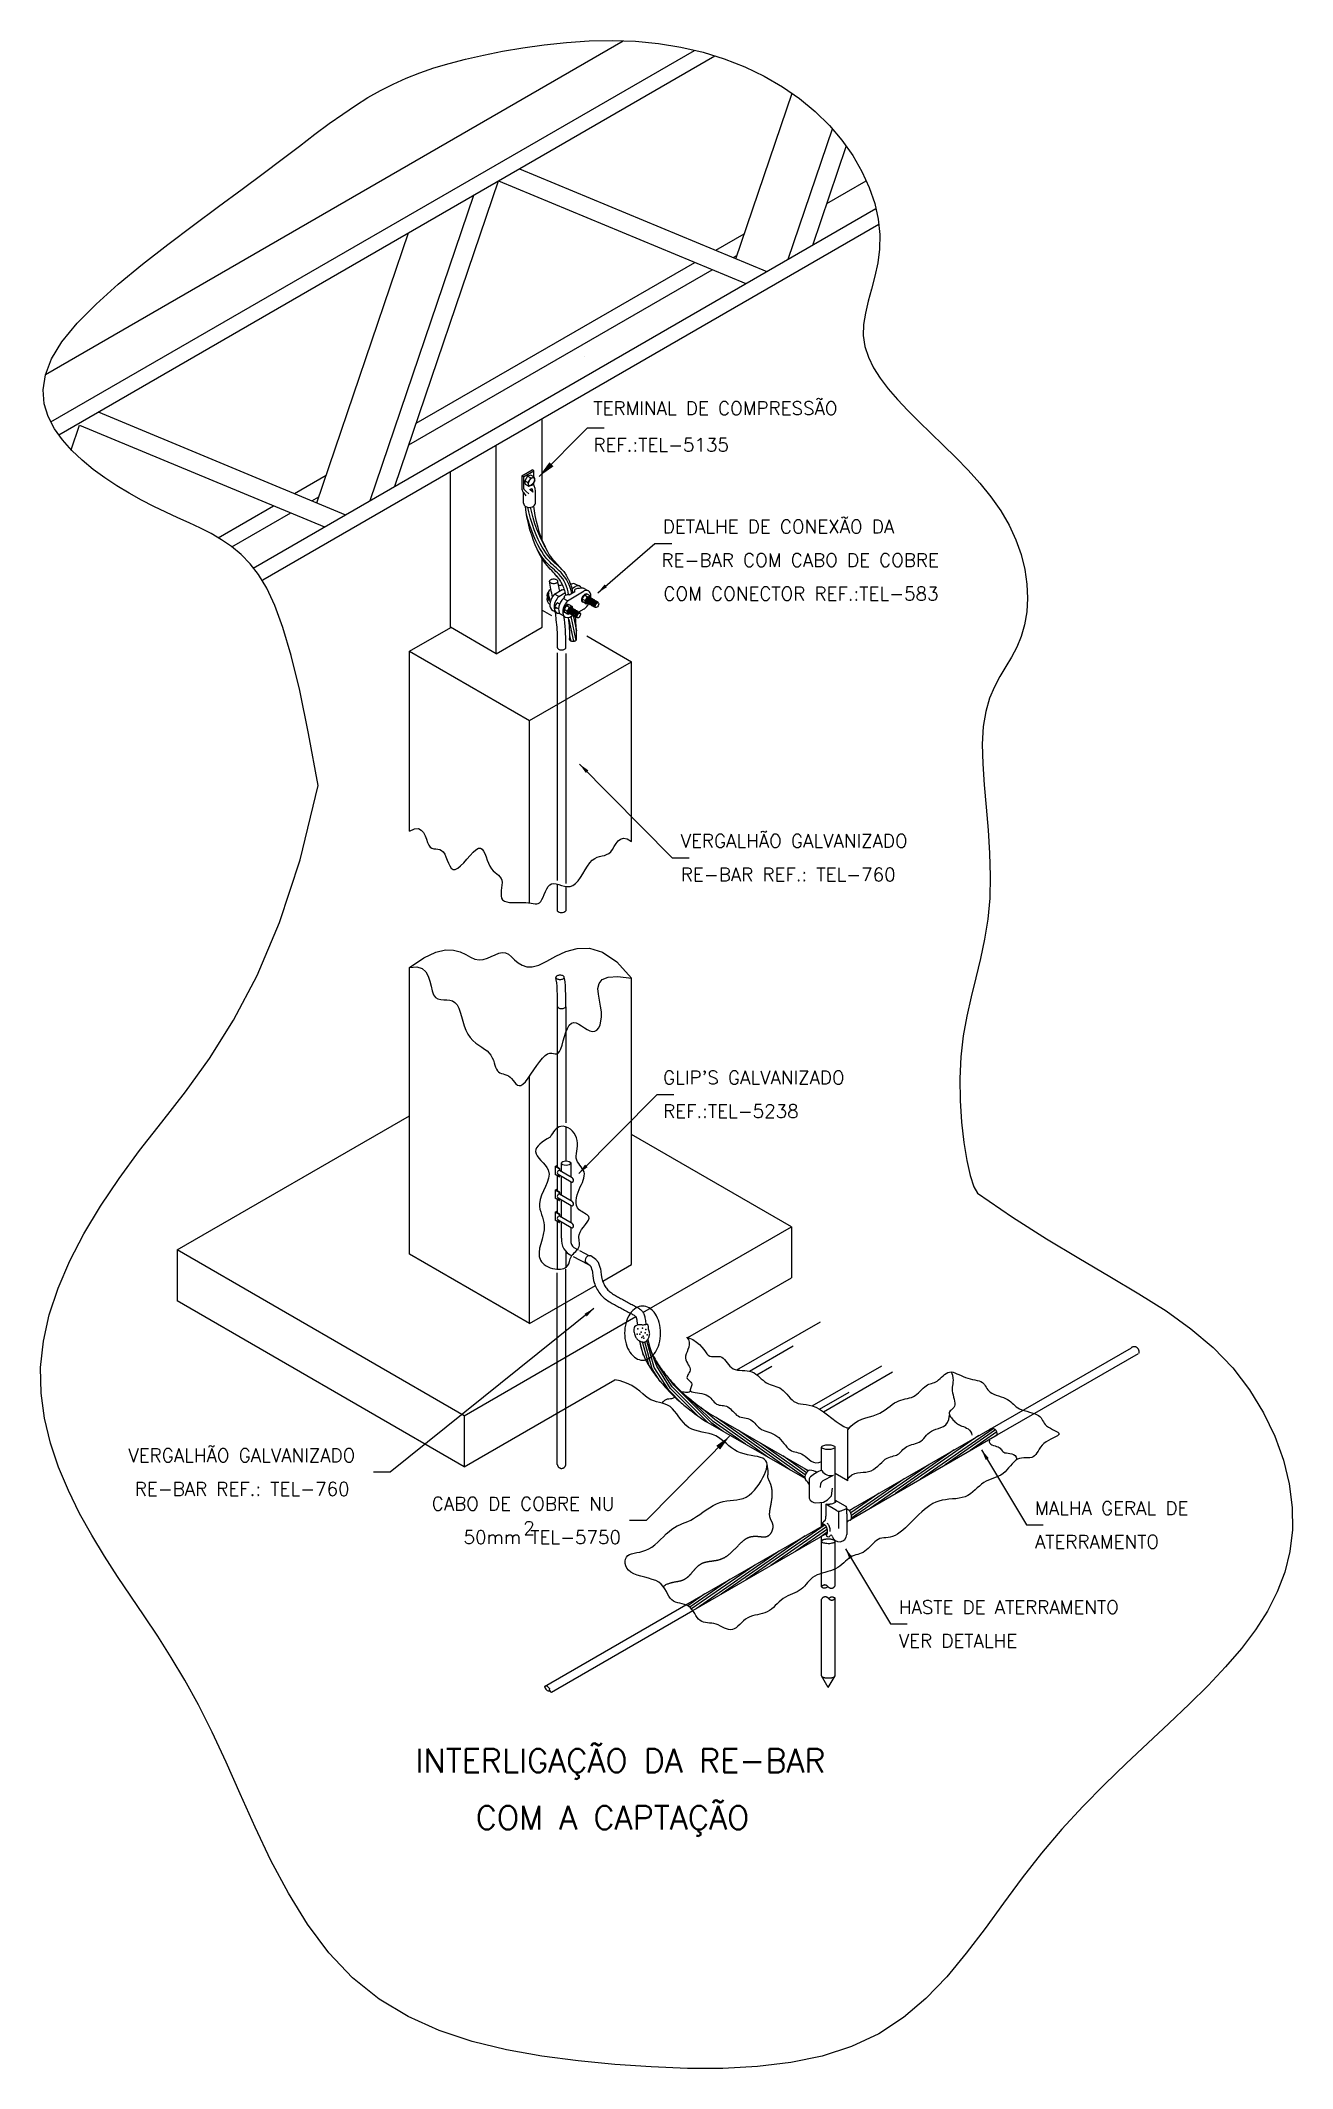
# Model space of a CAD drawing. Header units: millimetres. Extents: x -5770.7 to -5752, y -4439.8 to -4409.6.
import ezdxf
from ezdxf.enums import TextEntityAlignment as Align

# ---------------------------------------------------------------- set-up
doc = ezdxf.new("R2010")
doc.units = ezdxf.units.MM
doc.header["$LTSCALE"] = 10
doc.linetypes.add('DASHED', pattern=[0.75, 0.5, -0.25])
doc.linetypes.add('DASHEDX2', pattern=[1.5, 1, -0.5])
doc.layers.add('Termotécnica', color=7, linetype='Continuous')
doc.styles.add('r140', font='romans.shx')
doc.styles.add('r80', font='romans.shx')

msp = doc.modelspace()

# ---------------------------------------------------------------- texts
at = {"layer": 'Termotécnica', "color": 2, "ltscale": 1.6, "style": 'r80'}
for s, p in [('TERMINAL DE COMPRESSÃO', (-5762.463, -4415.147)), ('REF.:TEL-5135', (-5762.463, -4415.692))]:
    msp.add_text(s, height=0.2, dxfattribs=at).set_placement(p)
at = {"layer": 'Termotécnica', "color": 2, "style": 'r80'}
for s, p in [('DETALHE DE CONEXÃO DA', (-5761.428, -4416.914)), ('RE-BAR COM CABO DE COBRE ', (-5761.447, -4417.414)), ('COM CONECTOR REF.:TEL-583', (-5761.418, -4417.915)), ('VERGALHÃO GALVANIZADO', (-5761.16, -4421.605)), ('RE-BAR REF.: TEL-760', (-5761.158, -4422.107)), ("GLIP'S GALVANIZADO", (-5761.423, -4425.137)), ('REF.:TEL-5238', (-5761.423, -4425.637)), ('VERGALHÃO GALVANIZADO', (-5769.402, -4430.775)), ('RE-BAR REF.: TEL-760', (-5769.307, -4431.277)), ('CABO DE COBRE NU', (-5764.875, -4431.497)), ('MALHA GERAL DE ', (-5755.873, -4431.563)), ('2', (-5763.508, -4431.86)), ('50mm TEL-5750', (-5764.4, -4431.996)), ('ATERRAMENTO', (-5755.874, -4432.064)), ('HASTE DE ATERRAMENTO', (-5757.905, -4433.04)), ('VER DETALHE', (-5757.905, -4433.544))]:
    msp.add_text(s, height=0.2, dxfattribs=at).set_placement(p)
at = {"layer": 'Termotécnica', "color": 5, "style": 'r140'}
for s, p in [('INTERLIGAÇÃO DA RE-BAR', (-5762.057, -4435.511)), ('COM A CAPTAÇÃO ', (-5762.057, -4436.362))]:
    msp.add_text(s, height=0.35, dxfattribs=at).set_placement(p, align=Align.BOTTOM_CENTER)

# ---------------------------------------------------------------- linework, layer by layer
at = {"layer": 'Termotécnica', "color": 3}
for p, q in [((-5770.638, -4414.542), (-5762.017, -4409.565)), ((-5770.559, -4415.252), (-5760.952, -4409.706)), ((-5770.441, -4415.443), (-5760.65, -4409.79)), ((-5758.979, -4411.992), (-5758.393, -4411.654)), ((-5767.54, -4417.432), (-5758.248, -4412.068)), ((-5767.397, -4417.608), (-5758.204, -4412.3)), ((-5760.636, -4412.69), (-5760.212, -4412.446)), ((-5765.216, -4415.593), (-5760.69, -4412.98)), ((-5765.107, -4415.272), (-5760.95, -4412.872)), ((-5760.376, -4412.799), (-5760.321, -4412.767)), ((-5763.227, -4417.009), (-5763.227, -4415.201)), ((-5763.912, -4418.711), (-5763.912, -4415.596)), ((-5764.597, -4418.316), (-5764.597, -4415.991)), ((-5766.924, -4416.321), (-5766.449, -4416.046)), ((-5768.064, -4416.979), (-5767.238, -4416.502)), ((-5767.856, -4417.117), (-5766.978, -4416.61)), ((-5766.664, -4416.429), (-5766.558, -4416.368)), ((-5763.227, -4418.315), (-5763.227, -4417.293)), ((-5763.042, -4417.823), (-5762.93, -4417.755)), ((-5762.98, -4417.858), (-5763.042, -4417.823)), ((-5762.98, -4417.858), (-5762.887, -4417.801)), ((-5762.849, -4417.923), (-5762.601, -4417.771)), ((-5762.824, -4417.833), (-5762.74, -4417.782)), ((-5762.801, -4417.676), (-5762.793, -4417.671)), ((-5762.781, -4417.737), (-5762.744, -4417.714)), ((-5762.744, -4417.714), (-5762.732, -4417.707)), ((-5762.671, -4417.702), (-5762.735, -4417.672)), ((-5762.542, -4417.772), (-5762.604, -4417.736)), ((-5763.017, -4418.096), (-5763.074, -4418.064)), ((-5762.899, -4418.15), (-5762.962, -4418.114)), ((-5762.912, -4417.887), (-5762.896, -4417.877)), ((-5762.849, -4417.923), (-5762.912, -4417.887)), ((-5762.816, -4418.166), (-5762.766, -4418.137)), ((-5762.769, -4418.047), (-5762.769, -4418.046)), ((-5762.681, -4418.088), (-5762.599, -4418.042)), ((-5762.499, -4417.89), (-5762.5, -4417.888)), ((-5763.912, -4418.711), (-5764.597, -4418.316)), ((-5763.912, -4418.711), (-5763.227, -4418.315)), ((-5763.002, -4422.148), (-5763.002, -4422.548)), ((-5762.876, -4422.183), (-5762.876, -4422.548)), ((-5763.002, -4425.79), (-5763.002, -4426.363)), ((-5762.876, -4425.779), (-5762.876, -4426.276)), ((-5762.94, -4426.441), (-5762.94, -4426.313)), ((-5762.802, -4426.313), (-5762.802, -4426.521)), ((-5763.002, -4426.503), (-5763.002, -4426.714)), ((-5762.94, -4426.792), (-5762.94, -4426.513)), ((-5762.802, -4426.593), (-5762.802, -4426.872)), ((-5763.002, -4426.854), (-5763.002, -4427.043)), ((-5762.94, -4427.121), (-5762.94, -4426.865)), ((-5763.002, -4427.183), (-5763.002, -4427.895)), ((-5762.94, -4427.432), (-5762.94, -4427.194)), ((-5762.802, -4426.945), (-5762.802, -4427.201)), ((-5762.802, -4427.274), (-5762.802, -4427.471)), ((-5762.876, -4427.63), (-5762.876, -4427.865)), ((-5762.753, -4427.575), (-5762.688, -4427.608)), ((-5759.305, -4431.022), (-5760.783, -4430.169)), ((-5759.253, -4430.905), (-5760.712, -4430.063)), ((-5758.644, -4431.498), (-5756.541, -4430.284)), ((-5758.616, -4431.628), (-5756.439, -4430.371)), ((-5761.085, -4432.907), (-5759.012, -4431.71)), ((-5760.98, -4432.993), (-5758.969, -4431.832))]:
    msp.add_line(p, q, dxfattribs=at)
at = {"layer": 'Termotécnica', "color": 2}
for p, q in [((-5760.337, -4412.815), (-5759.499, -4410.346)), ((-5759.558, -4412.824), (-5758.897, -4410.877)), ((-5759.189, -4412.611), (-5758.69, -4411.139)), ((-5763.564, -4411.472), (-5759.875, -4413.007)), ((-5765.426, -4416.212), (-5763.879, -4411.654)), ((-5763.879, -4411.654), (-5760.189, -4413.188)), ((-5765.794, -4416.424), (-5764.247, -4411.866)), ((-5766.589, -4416.46), (-5765.221, -4412.429)), ((-5762.601, -4414.281), (-5762.601, -4414.281)), ((-5769.852, -4415.103), (-5766.163, -4416.637)), ((-5770.255, -4415.666), (-5770.13, -4415.299)), ((-5770.13, -4415.299), (-5766.477, -4416.819)), ((-5763.506, -4416.465), (-5763.506, -4416.311)), ((-5763.445, -4416.063), (-5763.485, -4416.132)), ((-5763.475, -4416.184), (-5763.485, -4416.132)), ((-5763.443, -4416.156), (-5763.485, -4416.132)), ((-5763.429, -4416.21), (-5763.475, -4416.184)), ((-5763.395, -4416.046), (-5763.445, -4416.063)), ((-5763.403, -4416.087), (-5763.445, -4416.063)), ((-5763.379, -4416.196), (-5763.423, -4416.211)), ((-5763.35, -4416.072), (-5763.395, -4416.046)), ((-5763.338, -4416.128), (-5763.375, -4416.192)), ((-5763.337, -4416.123), (-5763.346, -4416.078)), ((-5763.329, -4416.465), (-5763.329, -4416.326)), ((-5762.398, -4417.803), (-5761.544, -4417.064)), ((-5761.544, -4417.064), (-5761.294, -4417.064)), ((-5762.966, -4417.771), (-5762.962, -4417.774)), ((-5762.631, -4417.895), (-5762.597, -4417.836)), ((-5762.612, -4417.84), (-5762.607, -4417.843)), ((-5762.607, -4417.841), (-5762.602, -4417.844)), ((-5762.607, -4417.841), (-5762.603, -4417.847)), ((-5762.607, -4417.843), (-5762.604, -4417.848)), ((-5762.555, -4417.821), (-5762.597, -4417.836)), ((-5762.555, -4417.86), (-5762.597, -4417.836)), ((-5762.51, -4417.847), (-5762.555, -4417.821)), ((-5762.502, -4417.879), (-5762.507, -4417.852)), ((-5763.227, -4418.06), (-5763.089, -4418.14)), ((-5762.982, -4418.04), (-5763.039, -4418.01)), ((-5762.966, -4417.972), (-5762.999, -4417.954)), ((-5762.9, -4418.052), (-5762.866, -4417.994)), ((-5762.891, -4418.096), (-5762.9, -4418.052)), ((-5762.858, -4418.076), (-5762.9, -4418.052)), ((-5762.847, -4418.122), (-5762.891, -4418.096)), ((-5762.882, -4417.998), (-5762.876, -4418.001)), ((-5762.876, -4417.999), (-5762.871, -4418.002)), ((-5762.876, -4417.999), (-5762.872, -4418.005)), ((-5762.876, -4418.001), (-5762.873, -4418.006)), ((-5762.824, -4417.979), (-5762.866, -4417.994)), ((-5762.824, -4418.018), (-5762.866, -4417.994)), ((-5762.811, -4418.112), (-5762.841, -4418.123)), ((-5762.838, -4418.097), (-5762.833, -4418.095)), ((-5762.832, -4418.107), (-5762.822, -4418.101)), ((-5762.779, -4418.005), (-5762.824, -4417.979)), ((-5762.821, -4418.113), (-5762.811, -4418.107)), ((-5762.809, -4418.12), (-5762.799, -4418.114)), ((-5762.797, -4418.126), (-5762.787, -4418.121)), ((-5762.79, -4418.026), (-5762.792, -4418.035)), ((-5762.787, -4418.133), (-5762.777, -4418.127)), ((-5762.779, -4418.031), (-5762.78, -4418.041)), ((-5762.771, -4418.037), (-5762.776, -4418.009)), ((-5762.775, -4418.139), (-5762.765, -4418.134)), ((-5762.768, -4418.038), (-5762.769, -4418.048)), ((-5762.764, -4418.146), (-5762.754, -4418.14)), ((-5762.757, -4418.044), (-5762.758, -4418.053)), ((-5762.753, -4418.152), (-5762.743, -4418.146)), ((-5762.745, -4418.051), (-5762.746, -4418.06)), ((-5762.742, -4418.158), (-5762.732, -4418.153)), ((-5762.734, -4418.057), (-5762.735, -4418.067)), ((-5762.723, -4418.064), (-5762.724, -4418.073)), ((-5762.712, -4418.07), (-5762.713, -4418.079)), ((-5762.701, -4418.077), (-5762.702, -4418.086)), ((-5762.69, -4418.083), (-5762.691, -4418.092)), ((-5762.679, -4418.089), (-5762.68, -4418.098)), ((-5762.667, -4418.096), (-5762.668, -4418.105)), ((-5762.622, -4417.939), (-5762.631, -4417.895)), ((-5762.589, -4417.919), (-5762.631, -4417.895)), ((-5762.578, -4417.964), (-5762.622, -4417.939)), ((-5762.542, -4417.955), (-5762.572, -4417.965)), ((-5762.568, -4417.94), (-5762.564, -4417.937)), ((-5762.568, -4417.94), (-5762.564, -4417.937)), ((-5762.562, -4417.949), (-5762.552, -4417.943)), ((-5762.551, -4417.956), (-5762.541, -4417.95)), ((-5762.54, -4417.962), (-5762.53, -4417.956)), ((-5762.528, -4417.969), (-5762.518, -4417.963)), ((-5762.521, -4417.868), (-5762.522, -4417.877)), ((-5762.521, -4417.868), (-5762.522, -4417.877)), ((-5762.517, -4417.975), (-5762.507, -4417.969)), ((-5762.51, -4417.874), (-5762.511, -4417.884)), ((-5762.506, -4417.982), (-5762.496, -4417.976)), ((-5762.499, -4417.88), (-5762.5, -4417.89)), ((-5762.495, -4417.988), (-5762.485, -4417.982)), ((-5762.488, -4417.887), (-5762.489, -4417.896)), ((-5762.484, -4417.994), (-5762.474, -4417.989)), ((-5762.476, -4417.893), (-5762.477, -4417.902)), ((-5762.473, -4418.001), (-5762.463, -4417.995)), ((-5762.465, -4417.9), (-5762.466, -4417.909)), ((-5762.462, -4418.007), (-5762.452, -4418.001)), ((-5762.454, -4417.906), (-5762.455, -4417.915)), ((-5762.45, -4418.013), (-5762.44, -4418.007)), ((-5762.443, -4417.913), (-5762.444, -4417.922)), ((-5762.441, -4418.022), (-5762.434, -4418.017)), ((-5762.432, -4417.919), (-5762.433, -4417.928)), ((-5762.421, -4417.925), (-5762.422, -4417.935)), ((-5762.41, -4417.932), (-5762.411, -4417.941)), ((-5762.397, -4417.938), (-5762.398, -4417.949)), ((-5765.207, -4418.673), (-5764.592, -4418.318)), ((-5762.731, -4418.165), (-5762.721, -4418.159)), ((-5762.719, -4418.171), (-5762.709, -4418.165)), ((-5762.561, -4418.445), (-5761.894, -4418.83)), ((-5765.207, -4421.357), (-5765.207, -4418.673)), ((-5765.207, -4418.673), (-5763.414, -4419.708)), ((-5763.414, -4419.708), (-5761.894, -4418.83)), ((-5761.894, -4421.514), (-5761.894, -4418.83)), ((-5763.414, -4422.432), (-5763.414, -4419.708)), ((-5762.67, -4420.358), (-5761.285, -4421.756)), ((-5761.285, -4421.756), (-5761.035, -4421.756)), ((-5765.207, -4427.671), (-5765.207, -4423.394)), ((-5761.894, -4427.828), (-5761.894, -4423.552)), ((-5763.414, -4428.706), (-5763.414, -4425.013)), ((-5762.682, -4426.468), (-5761.511, -4425.287)), ((-5761.511, -4425.287), (-5761.261, -4425.287)), ((-5768.675, -4427.61), (-5765.207, -4425.608)), ((-5759.509, -4427.264), (-5761.894, -4425.887)), ((-5763.033, -4426.364), (-5763.002, -4426.345)), ((-5763.033, -4426.364), (-5763.033, -4426.485)), ((-5762.972, -4426.398), (-5763.033, -4426.364)), ((-5762.972, -4426.52), (-5763.033, -4426.485)), ((-5762.795, -4426.597), (-5762.991, -4426.484)), ((-5762.968, -4426.395), (-5762.968, -4426.425)), ((-5762.779, -4426.534), (-5762.968, -4426.425)), ((-5762.967, -4426.516), (-5762.967, -4426.498)), ((-5763.033, -4426.715), (-5763.002, -4426.697)), ((-5762.972, -4426.75), (-5763.033, -4426.715)), ((-5763.033, -4426.715), (-5763.033, -4426.836)), ((-5762.972, -4426.871), (-5763.033, -4426.836)), ((-5762.795, -4426.949), (-5762.991, -4426.835)), ((-5762.968, -4426.746), (-5762.968, -4426.776)), ((-5762.779, -4426.886), (-5762.968, -4426.776)), ((-5762.967, -4426.868), (-5762.967, -4426.849)), ((-5763.033, -4427.044), (-5763.002, -4427.026)), ((-5762.972, -4427.079), (-5763.033, -4427.044)), ((-5763.033, -4427.044), (-5763.033, -4427.165)), ((-5762.972, -4427.201), (-5763.033, -4427.165)), ((-5762.795, -4427.278), (-5762.991, -4427.164)), ((-5762.968, -4427.075), (-5762.968, -4427.105)), ((-5762.779, -4427.215), (-5762.968, -4427.105)), ((-5762.967, -4427.197), (-5762.967, -4427.178)), ((-5761.723, -4428.542), (-5759.509, -4427.264)), ((-5759.509, -4427.264), (-5759.509, -4428.024)), ((-5764.392, -4430.083), (-5768.675, -4427.61)), ((-5768.675, -4427.61), (-5768.675, -4428.371)), ((-5763.414, -4428.706), (-5765.207, -4427.671)), ((-5762.323, -4428.077), (-5761.894, -4427.828)), ((-5763.414, -4428.706), (-5762.433, -4428.14)), ((-5761.052, -4428.915), (-5759.509, -4428.024)), ((-5764.392, -4430.844), (-5768.675, -4428.371)), ((-5762.454, -4428.481), (-5765.496, -4430.925)), ((-5764.392, -4430.083), (-5761.832, -4428.605)), ((-5764.392, -4430.844), (-5762.145, -4429.546)), ((-5764.392, -4430.083), (-5764.392, -4430.844)), ((-5760.43, -4430.39), (-5761.675, -4431.645)), ((-5759.059, -4430.9), (-5759.059, -4430.553)), ((-5758.856, -4431.376), (-5758.856, -4430.553)), ((-5758.668, -4431.053), (-5758.668, -4430.292)), ((-5756.67, -4430.592), (-5755.999, -4431.714)), ((-5765.496, -4430.925), (-5765.746, -4430.925)), ((-5759.243, -4431.04), (-5759.243, -4431.315)), ((-5759.076, -4431.153), (-5759.069, -4431.093)), ((-5759.035, -4431.051), (-5758.882, -4430.971)), ((-5758.668, -4431.053), (-5758.856, -4430.944)), ((-5759.059, -4431.737), (-5759.059, -4431.379)), ((-5758.996, -4431.405), (-5758.996, -4431.582)), ((-5758.833, -4431.498), (-5758.993, -4431.405)), ((-5758.701, -4431.433), (-5758.852, -4431.347)), ((-5758.683, -4431.549), (-5758.683, -4431.46)), ((-5761.675, -4431.645), (-5761.925, -4431.645)), ((-5758.803, -4431.508), (-5758.803, -4431.766)), ((-5758.768, -4431.502), (-5758.693, -4431.475)), ((-5758.683, -4431.549), (-5758.683, -4431.855)), ((-5755.999, -4431.714), (-5755.749, -4431.714)), ((-5759.059, -4431.957), (-5759.059, -4431.884)), ((-5758.701, -4432.069), (-5758.03, -4433.191)), ((-5758.03, -4433.191), (-5757.78, -4433.191))]:
    msp.add_line(p, q, dxfattribs=at)
at = {"layer": 'Termotécnica', "color": 2, "ltscale": 1.6}
for p, q in [((-5763.273, -4416.066), (-5762.55, -4415.342)), ((-5762.55, -4415.342), (-5762.3, -4415.342)), ((-5763.529, -4416.055), (-5763.376, -4415.967)), ((-5763.506, -4416.069), (-5763.352, -4415.98)), ((-5763.352, -4415.98), (-5763.376, -4415.967)), ((-5763.352, -4416.07), (-5763.352, -4415.98)), ((-5763.529, -4416.055), (-5763.529, -4416.255)), ((-5763.506, -4416.069), (-5763.529, -4416.055)), ((-5763.506, -4416.069), (-5763.506, -4416.241)), ((-5763.506, -4416.305), (-5763.472, -4416.357)), ((-5763.47, -4416.284), (-5763.424, -4416.325)), ((-5763.41, -4416.261), (-5763.384, -4416.247)), ((-5763.41, -4416.261), (-5763.365, -4416.301)), ((-5763.384, -4416.247), (-5763.365, -4416.301)), ((-5763.352, -4416.183), (-5763.352, -4416.154))]:
    msp.add_line(p, q, dxfattribs=at)
at = {"layer": 'Termotécnica', "color": 1}
for p, q in [((-5763.384, -4416.247), (-5763.384, -4416.284)), ((-5762.767, -4418.138), (-5762.716, -4418.371)), ((-5762.831, -4418.202), (-5762.761, -4418.525)), ((-5762.819, -4418.442), (-5762.802, -4418.519)), ((-5762.801, -4418.157), (-5762.724, -4418.513)), ((-5760.322, -4429.4), (-5759.076, -4428.681)), ((-5761.713, -4429.183), (-5761.772, -4428.97)), ((-5761.633, -4429.339), (-5761.731, -4428.983)), ((-5761.584, -4429.382), (-5761.694, -4428.981)), ((-5761.554, -4429.363), (-5761.666, -4428.964)), ((-5761.518, -4429.343), (-5761.632, -4429.047)), ((-5760.133, -4429.418), (-5759.484, -4429.043)), ((-5761.288, -4429.652), (-5761.567, -4429.214)), ((-5761.314, -4429.677), (-5761.518, -4429.343)), ((-5760.022, -4429.473), (-5759.802, -4429.345)), ((-5759.197, -4429.938), (-5758.158, -4429.338)), ((-5761.464, -4429.572), (-5761.584, -4429.382)), ((-5761.339, -4429.702), (-5761.554, -4429.363)), ((-5761.263, -4429.626), (-5761.328, -4429.536)), ((-5760.761, -4430.182), (-5761.288, -4429.652)), ((-5760.694, -4430.197), (-5761.263, -4429.626)), ((-5759.029, -4430.025), (-5757.997, -4429.429)), ((-5761.147, -4429.895), (-5761.339, -4429.702)), ((-5760.916, -4430.077), (-5761.314, -4429.677)), ((-5760.674, -4430.168), (-5761.096, -4429.77)), ((-5759.088, -4429.986), (-5758.647, -4429.732)), ((-5760.653, -4430.139), (-5760.862, -4429.96)), ((-5760.524, -4430.318), (-5760.694, -4430.197)), ((-5760.193, -4430.509), (-5760.674, -4430.168)), ((-5759.862, -4430.701), (-5760.653, -4430.139)), ((-5759.53, -4430.892), (-5760.632, -4430.109)), ((-5759.308, -4431.006), (-5760.301, -4430.301)), ((-5759.301, -4430.966), (-5759.969, -4430.492)), ((-5756.709, -4430.38), (-5757.954, -4431.246)), ((-5756.498, -4430.278), (-5757.582, -4431.031)), ((-5756.461, -4430.295), (-5757.211, -4430.817)), ((-5756.441, -4430.325), (-5756.839, -4430.602)), ((-5756.438, -4430.367), (-5756.467, -4430.387)), ((-5759.285, -4430.934), (-5759.638, -4430.683)), ((-5757.453, -4430.81), (-5758.611, -4431.615)), ((-5757.081, -4430.595), (-5758.326, -4431.461)), ((-5759.259, -4430.909), (-5759.306, -4430.875)), ((-5757.825, -4431.025), (-5758.611, -4431.571)), ((-5758.568, -4431.454), (-5758.639, -4431.503)), ((-5758.197, -4431.239), (-5758.621, -4431.534)), ((-5759.006, -4431.714), (-5760.186, -4432.534)), ((-5758.984, -4431.743), (-5759.814, -4432.319)), ((-5759.301, -4431.876), (-5760.557, -4432.749)), ((-5758.971, -4431.778), (-5759.442, -4432.105)), ((-5758.967, -4431.819), (-5759.07, -4431.89)), ((-5760.056, -4432.313), (-5760.999, -4432.968)), ((-5759.684, -4432.098), (-5760.929, -4432.964)), ((-5760.428, -4432.527), (-5761.025, -4432.942)), ((-5760.8, -4432.742), (-5761.056, -4432.92))]:
    msp.add_line(p, q, dxfattribs=at)
at = {"layer": 'Termotécnica', "color": 1, "linetype": 'DASHEDX2'}
for p, q in [((-5763.002, -4418.697), (-5763.002, -4422.097)), ((-5762.876, -4418.71), (-5762.876, -4422.14)), ((-5763.002, -4423.969), (-5763.002, -4425.787)), ((-5762.876, -4423.981), (-5762.876, -4425.711)), ((-5763.002, -4430.811), (-5763.002, -4427.952)), ((-5762.876, -4430.821), (-5762.876, -4427.895)), ((-5756.541, -4430.284), (-5754.435, -4429.068)), ((-5756.436, -4430.369), (-5754.33, -4429.153)), ((-5759.059, -4432.638), (-5759.059, -4431.957)), ((-5758.856, -4432.622), (-5758.856, -4431.957)), ((-5763.191, -4434.123), (-5761.085, -4432.907)), ((-5759.059, -4433.966), (-5759.059, -4432.823)), ((-5758.856, -4433.966), (-5758.856, -4432.807)), ((-5763.086, -4434.209), (-5760.98, -4432.993)), ((-5758.958, -4434.142), (-5759.059, -4433.966)), ((-5758.958, -4434.142), (-5758.856, -4433.966))]:
    msp.add_line(p, q, dxfattribs=at)
at = {"layer": 'Termotécnica', "color": 1, "linetype": 'DASHED'}
for p, q in [((-5762.767, -4427.707), (-5762.546, -4427.821)), ((-5762.668, -4427.619), (-5762.519, -4427.695))]:
    msp.add_line(p, q, dxfattribs=at)
at = {"layer": 'Termotécnica', "color": 2}
for points in [[(-5766.569, -4420.68), (-5766.712, -4419.9), (-5766.845, -4419.258), (-5766.972, -4418.736), (-5767.095, -4418.318), (-5767.215, -4417.989), (-5767.335, -4417.731), (-5767.458, -4417.529), (-5767.587, -4417.367), (-5767.721, -4417.229), (-5767.863, -4417.111), (-5768.012, -4417.009), (-5768.167, -4416.918), (-5768.328, -4416.836), (-5768.495, -4416.758), (-5768.666, -4416.681), (-5768.843, -4416.6), (-5769.024, -4416.513), (-5769.208, -4416.419), (-5769.392, -4416.317), (-5769.575, -4416.207), (-5769.753, -4416.088), (-5769.926, -4415.96), (-5770.09, -4415.824), (-5770.244, -4415.677), (-5770.385, -4415.52), (-5770.506, -4415.353), (-5770.6, -4415.173), (-5770.658, -4414.98), (-5770.675, -4414.772), (-5770.641, -4414.55), (-5770.549, -4414.31), (-5770.393, -4414.054), (-5770.167, -4413.779), (-5769.882, -4413.492), (-5769.553, -4413.196), (-5769.191, -4412.898), (-5768.812, -4412.602), (-5768.429, -4412.313), (-5768.056, -4412.037), (-5767.706, -4411.779), (-5767.39, -4411.543), (-5767.106, -4411.329), (-5766.851, -4411.135), (-5766.618, -4410.959), (-5766.404, -4410.8), (-5766.204, -4410.657), (-5766.013, -4410.528), (-5765.827, -4410.411), (-5765.641, -4410.305), (-5765.452, -4410.209), (-5765.258, -4410.121), (-5765.055, -4410.041), (-5764.842, -4409.968), (-5764.614, -4409.9), (-5764.369, -4409.837), (-5764.105, -4409.776), (-5763.819, -4409.719), (-5763.514, -4409.667), (-5763.195, -4409.622), (-5762.863, -4409.588), (-5762.524, -4409.566), (-5762.18, -4409.56), (-5761.835, -4409.571), (-5761.492, -4409.603), (-5761.156, -4409.658), (-5760.827, -4409.735), (-5760.51, -4409.834), (-5760.204, -4409.953), (-5759.914, -4410.091), (-5759.64, -4410.249), (-5759.385, -4410.424), (-5759.152, -4410.617), (-5758.941, -4410.825), (-5758.754, -4411.047), (-5758.592, -4411.277), (-5758.456, -4411.514), (-5758.347, -4411.754), (-5758.265, -4411.993), (-5758.212, -4412.227), (-5758.187, -4412.455), (-5758.192, -4412.672), (-5758.219, -4412.879), (-5758.261, -4413.078), (-5758.311, -4413.268), (-5758.361, -4413.45), (-5758.403, -4413.626), (-5758.43, -4413.797), (-5758.435, -4413.963), (-5758.411, -4414.125), (-5758.359, -4414.284), (-5758.282, -4414.442), (-5758.182, -4414.6), (-5758.062, -4414.758), (-5757.924, -4414.918), (-5757.77, -4415.081), (-5757.602, -4415.249), (-5757.425, -4415.421), (-5757.241, -4415.599), (-5757.055, -4415.783), (-5756.872, -4415.973), (-5756.696, -4416.168), (-5756.533, -4416.369), (-5756.385, -4416.576), (-5756.259, -4416.79), (-5756.157, -4417.009), (-5756.08, -4417.231), (-5756.026, -4417.453), (-5755.995, -4417.671), (-5755.986, -4417.884), (-5755.997, -4418.088), (-5756.028, -4418.279), (-5756.078, -4418.454), (-5756.144, -4418.613), (-5756.223, -4418.76), (-5756.309, -4418.903), (-5756.396, -4419.049), (-5756.479, -4419.204), (-5756.552, -4419.376), (-5756.609, -4419.571), (-5756.646, -4419.798), (-5756.659, -4420.06), (-5756.652, -4420.352), (-5756.631, -4420.669), (-5756.603, -4421.002), (-5756.574, -4421.345), (-5756.551, -4421.69), (-5756.54, -4422.031), (-5756.547, -4422.361), (-5756.577, -4422.674), (-5756.626, -4422.972), (-5756.688, -4423.262), (-5756.756, -4423.546), (-5756.826, -4423.831), (-5756.89, -4424.119), (-5756.943, -4424.416), (-5756.98, -4424.726), (-5756.996, -4425.051), (-5756.991, -4425.381), (-5756.971, -4425.704), (-5756.936, -4426.006), (-5756.892, -4426.276), (-5756.84, -4426.5), (-5756.785, -4426.666), (-5756.729, -4426.761)], [(-5756.729, -4426.761), (-5756.208, -4427.122), (-5755.703, -4427.443), (-5755.218, -4427.734), (-5754.756, -4428.005), (-5754.322, -4428.264), (-5753.917, -4428.52), (-5753.547, -4428.785), (-5753.214, -4429.066), (-5752.922, -4429.371), (-5752.671, -4429.697), (-5752.461, -4430.039), (-5752.293, -4430.39), (-5752.166, -4430.746), (-5752.08, -4431.101), (-5752.035, -4431.451), (-5752.031, -4431.788), (-5752.069, -4432.11), (-5752.145, -4432.417), (-5752.258, -4432.713), (-5752.405, -4432.999), (-5752.584, -4433.279), (-5752.792, -4433.556), (-5753.029, -4433.831), (-5753.29, -4434.108), (-5753.573, -4434.389), (-5753.875, -4434.676), (-5754.189, -4434.97), (-5754.51, -4435.274), (-5754.835, -4435.588), (-5755.158, -4435.914), (-5755.473, -4436.254), (-5755.777, -4436.61), (-5756.065, -4436.981), (-5756.343, -4437.36), (-5756.619, -4437.738), (-5756.899, -4438.107), (-5757.19, -4438.458), (-5757.5, -4438.781), (-5757.835, -4439.067), (-5758.203, -4439.309), (-5758.609, -4439.499), (-5759.049, -4439.64), (-5759.519, -4439.738), (-5760.015, -4439.798), (-5760.53, -4439.825), (-5761.06, -4439.825), (-5761.6, -4439.803), (-5762.145, -4439.764), (-5762.69, -4439.712), (-5763.23, -4439.641), (-5763.759, -4439.547), (-5764.272, -4439.421), (-5764.764, -4439.257), (-5765.229, -4439.05), (-5765.662, -4438.791), (-5766.057, -4438.475), (-5766.412, -4438.098), (-5766.73, -4437.671), (-5767.015, -4437.207), (-5767.274, -4436.72), (-5767.512, -4436.222), (-5767.733, -4435.729), (-5767.944, -4435.252), (-5768.15, -4434.805), (-5768.355, -4434.4), (-5768.559, -4434.031), (-5768.763, -4433.692), (-5768.965, -4433.374), (-5769.166, -4433.072), (-5769.365, -4432.778), (-5769.563, -4432.483), (-5769.757, -4432.182), (-5769.948, -4431.868), (-5770.13, -4431.541), (-5770.298, -4431.202), (-5770.445, -4430.852), (-5770.566, -4430.491), (-5770.655, -4430.122), (-5770.706, -4429.745), (-5770.713, -4429.362), (-5770.671, -4428.972), (-5770.583, -4428.578), (-5770.451, -4428.178), (-5770.278, -4427.774), (-5770.066, -4427.367), (-5769.82, -4426.955), (-5769.542, -4426.541), (-5769.234, -4426.124), (-5768.901, -4425.701), (-5768.551, -4425.252), (-5768.191, -4424.754), (-5767.832, -4424.181), (-5767.481, -4423.512), (-5767.148, -4422.721), (-5766.841, -4421.785), (-5766.569, -4420.68)], [(-5765.207, -4421.357), (-5765.132, -4421.325), (-5765.074, -4421.322), (-5765.031, -4421.343), (-5764.999, -4421.38), (-5764.974, -4421.427), (-5764.955, -4421.479), (-5764.938, -4421.528), (-5764.92, -4421.569), (-5764.898, -4421.597), (-5764.872, -4421.613), (-5764.844, -4421.621), (-5764.815, -4421.625), (-5764.785, -4421.629), (-5764.756, -4421.634), (-5764.729, -4421.646), (-5764.704, -4421.668), (-5764.682, -4421.702), (-5764.663, -4421.744), (-5764.644, -4421.791), (-5764.626, -4421.837), (-5764.606, -4421.879), (-5764.583, -4421.912), (-5764.557, -4421.931), (-5764.525, -4421.933), (-5764.487, -4421.914), (-5764.444, -4421.877), (-5764.398, -4421.83), (-5764.351, -4421.777), (-5764.303, -4421.723), (-5764.258, -4421.674), (-5764.216, -4421.636), (-5764.179, -4421.613), (-5764.148, -4421.611), (-5764.122, -4421.626), (-5764.101, -4421.656), (-5764.082, -4421.695), (-5764.065, -4421.741), (-5764.048, -4421.791), (-5764.03, -4421.839), (-5764.009, -4421.883), (-5763.985, -4421.919), (-5763.959, -4421.949), (-5763.931, -4421.974), (-5763.904, -4421.997), (-5763.879, -4422.018), (-5763.858, -4422.04), (-5763.841, -4422.064), (-5763.83, -4422.092), (-5763.826, -4422.127), (-5763.828, -4422.165), (-5763.832, -4422.206), (-5763.838, -4422.247), (-5763.841, -4422.287), (-5763.84, -4422.325), (-5763.833, -4422.358), (-5763.817, -4422.384), (-5763.791, -4422.403), (-5763.756, -4422.415), (-5763.714, -4422.422), (-5763.667, -4422.425), (-5763.617, -4422.425), (-5763.566, -4422.425), (-5763.517, -4422.424), (-5763.471, -4422.426), (-5763.429, -4422.43), (-5763.393, -4422.435), (-5763.361, -4422.441), (-5763.332, -4422.444), (-5763.307, -4422.444), (-5763.285, -4422.44), (-5763.265, -4422.428), (-5763.247, -4422.408), (-5763.23, -4422.379), (-5763.213, -4422.343), (-5763.197, -4422.303), (-5763.179, -4422.262), (-5763.16, -4422.222), (-5763.138, -4422.187), (-5763.114, -4422.16), (-5763.086, -4422.143), (-5763.053, -4422.138), (-5763.017, -4422.143), (-5762.978, -4422.154), (-5762.937, -4422.168), (-5762.894, -4422.18), (-5762.852, -4422.187), (-5762.809, -4422.185), (-5762.768, -4422.171), (-5762.729, -4422.142), (-5762.691, -4422.101), (-5762.655, -4422.051), (-5762.619, -4421.995), (-5762.584, -4421.938), (-5762.55, -4421.883), (-5762.515, -4421.834), (-5762.479, -4421.794), (-5762.443, -4421.766), (-5762.407, -4421.748), (-5762.37, -4421.737), (-5762.334, -4421.729), (-5762.299, -4421.721), (-5762.265, -4421.71), (-5762.234, -4421.694), (-5762.205, -4421.668), (-5762.178, -4421.632), (-5762.152, -4421.589), (-5762.125, -4421.545), (-5762.094, -4421.506), (-5762.058, -4421.478), (-5762.014, -4421.466), (-5761.96, -4421.476), (-5761.894, -4421.514)], [(-5765.207, -4423.394), (-5764.992, -4423.25), (-5764.814, -4423.166), (-5764.668, -4423.131), (-5764.548, -4423.133), (-5764.45, -4423.16), (-5764.367, -4423.2), (-5764.296, -4423.241), (-5764.231, -4423.271), (-5764.168, -4423.281), (-5764.106, -4423.274), (-5764.045, -4423.255), (-5763.986, -4423.229), (-5763.93, -4423.203), (-5763.875, -4423.181), (-5763.824, -4423.169), (-5763.776, -4423.173), (-5763.73, -4423.196), (-5763.686, -4423.233), (-5763.639, -4423.278), (-5763.587, -4423.322), (-5763.528, -4423.359), (-5763.458, -4423.382), (-5763.375, -4423.383), (-5763.276, -4423.357), (-5763.158, -4423.299), (-5763.023, -4423.225), (-5762.872, -4423.155), (-5762.704, -4423.108), (-5762.521, -4423.105), (-5762.325, -4423.165), (-5762.115, -4423.307), (-5761.894, -4423.552)], [(-5765.207, -4423.394), (-5765.099, -4423.386), (-5765.02, -4423.409), (-5764.964, -4423.457), (-5764.927, -4423.522), (-5764.902, -4423.597), (-5764.884, -4423.673), (-5764.867, -4423.744), (-5764.847, -4423.801), (-5764.818, -4423.84), (-5764.782, -4423.862), (-5764.741, -4423.873), (-5764.697, -4423.877), (-5764.652, -4423.878), (-5764.607, -4423.882), (-5764.565, -4423.892), (-5764.529, -4423.914), (-5764.498, -4423.951), (-5764.473, -4424.001), (-5764.451, -4424.06), (-5764.431, -4424.126), (-5764.412, -4424.195), (-5764.391, -4424.264), (-5764.367, -4424.33), (-5764.337, -4424.39), (-5764.302, -4424.441), (-5764.262, -4424.484), (-5764.219, -4424.521), (-5764.174, -4424.554), (-5764.13, -4424.583), (-5764.088, -4424.611), (-5764.05, -4424.64), (-5764.017, -4424.671), (-5763.991, -4424.704), (-5763.971, -4424.741), (-5763.956, -4424.778), (-5763.944, -4424.815), (-5763.933, -4424.851), (-5763.922, -4424.883), (-5763.911, -4424.912), (-5763.896, -4424.936), (-5763.878, -4424.953), (-5763.857, -4424.966), (-5763.833, -4424.975), (-5763.808, -4424.983), (-5763.782, -4424.99), (-5763.755, -4424.999), (-5763.729, -4425.012), (-5763.705, -4425.029), (-5763.683, -4425.053), (-5763.661, -4425.079), (-5763.641, -4425.106), (-5763.62, -4425.13), (-5763.597, -4425.148), (-5763.573, -4425.157), (-5763.545, -4425.154), (-5763.514, -4425.135), (-5763.478, -4425.098), (-5763.438, -4425.048), (-5763.396, -4424.988), (-5763.352, -4424.923), (-5763.308, -4424.858), (-5763.264, -4424.797), (-5763.222, -4424.745), (-5763.182, -4424.706), (-5763.146, -4424.683), (-5763.113, -4424.674), (-5763.083, -4424.674), (-5763.056, -4424.678), (-5763.031, -4424.682), (-5763.008, -4424.681), (-5762.987, -4424.671), (-5762.967, -4424.647), (-5762.949, -4424.607), (-5762.931, -4424.553), (-5762.912, -4424.491), (-5762.893, -4424.425), (-5762.872, -4424.361), (-5762.848, -4424.303), (-5762.822, -4424.256), (-5762.792, -4424.226), (-5762.757, -4424.216), (-5762.72, -4424.222), (-5762.68, -4424.24), (-5762.638, -4424.265), (-5762.596, -4424.294), (-5762.554, -4424.32), (-5762.514, -4424.341), (-5762.476, -4424.351), (-5762.441, -4424.346), (-5762.41, -4424.327), (-5762.384, -4424.295), (-5762.364, -4424.251), (-5762.35, -4424.196), (-5762.343, -4424.13), (-5762.344, -4424.055), (-5762.355, -4423.973), (-5762.372, -4423.884), (-5762.389, -4423.794), (-5762.395, -4423.709), (-5762.379, -4423.633), (-5762.331, -4423.574), (-5762.241, -4423.537), (-5762.099, -4423.528), (-5761.894, -4423.552)], [(-5761.851, -4428.759), (-5761.856, -4428.774), (-5761.86, -4428.791), (-5761.86, -4428.808), (-5761.859, -4428.825), (-5761.855, -4428.843), (-5761.851, -4428.86), (-5761.846, -4428.876), (-5761.84, -4428.89), (-5761.834, -4428.904), (-5761.828, -4428.915), (-5761.821, -4428.926), (-5761.815, -4428.935), (-5761.808, -4428.943), (-5761.801, -4428.95), (-5761.793, -4428.957), (-5761.784, -4428.962), (-5761.775, -4428.968), (-5761.766, -4428.973), (-5761.756, -4428.977), (-5761.746, -4428.98), (-5761.736, -4428.982), (-5761.726, -4428.984), (-5761.716, -4428.985), (-5761.706, -4428.984), (-5761.697, -4428.982), (-5761.689, -4428.979), (-5761.681, -4428.975), (-5761.673, -4428.969), (-5761.666, -4428.963), (-5761.659, -4428.956), (-5761.653, -4428.947), (-5761.647, -4428.938), (-5761.641, -4428.927), (-5761.637, -4428.916), (-5761.632, -4428.905), (-5761.629, -4428.893), (-5761.626, -4428.882), (-5761.624, -4428.87), (-5761.623, -4428.86), (-5761.624, -4428.85), (-5761.625, -4428.841), (-5761.627, -4428.833), (-5761.629, -4428.826), (-5761.632, -4428.819), (-5761.635, -4428.812), (-5761.638, -4428.804), (-5761.64, -4428.797), (-5761.642, -4428.789), (-5761.643, -4428.779), (-5761.643, -4428.77), (-5761.643, -4428.76), (-5761.643, -4428.751), (-5761.644, -4428.742), (-5761.645, -4428.734), (-5761.648, -4428.728), (-5761.652, -4428.724), (-5761.658, -4428.722), (-5761.665, -4428.722), (-5761.674, -4428.723), (-5761.684, -4428.725), (-5761.695, -4428.727), (-5761.706, -4428.729), (-5761.718, -4428.73), (-5761.73, -4428.731), (-5761.741, -4428.729), (-5761.753, -4428.727), (-5761.766, -4428.726), (-5761.78, -4428.725), (-5761.794, -4428.728), (-5761.811, -4428.733), (-5761.83, -4428.743), (-5761.851, -4428.759)], [(-5761.071, -4428.91), (-5761.045, -4428.948), (-5761.033, -4428.986), (-5761.033, -4429.023), (-5761.04, -4429.059), (-5761.052, -4429.095), (-5761.066, -4429.129), (-5761.078, -4429.162), (-5761.086, -4429.194), (-5761.086, -4429.223), (-5761.081, -4429.251), (-5761.072, -4429.276), (-5761.06, -4429.301), (-5761.047, -4429.324), (-5761.036, -4429.346), (-5761.026, -4429.366), (-5761.021, -4429.386), (-5761.021, -4429.405), (-5761.026, -4429.423), (-5761.034, -4429.441), (-5761.043, -4429.457), (-5761.052, -4429.473), (-5761.061, -4429.488), (-5761.066, -4429.502), (-5761.067, -4429.515), (-5761.063, -4429.527), (-5761.055, -4429.539), (-5761.044, -4429.55), (-5761.031, -4429.561), (-5761.018, -4429.573), (-5761.007, -4429.584), (-5760.998, -4429.597), (-5760.994, -4429.61), (-5760.994, -4429.624), (-5760.998, -4429.639), (-5761.004, -4429.654), (-5761.011, -4429.669), (-5761.016, -4429.684), (-5761.019, -4429.697), (-5761.017, -4429.708), (-5761.008, -4429.718), (-5760.992, -4429.725), (-5760.969, -4429.731), (-5760.942, -4429.736), (-5760.91, -4429.74), (-5760.877, -4429.745), (-5760.844, -4429.752), (-5760.811, -4429.76), (-5760.781, -4429.772), (-5760.755, -4429.786), (-5760.732, -4429.804), (-5760.712, -4429.823), (-5760.693, -4429.842), (-5760.676, -4429.862), (-5760.66, -4429.88), (-5760.643, -4429.896), (-5760.625, -4429.909), (-5760.606, -4429.918), (-5760.586, -4429.924), (-5760.564, -4429.928), (-5760.543, -4429.93), (-5760.521, -4429.933), (-5760.499, -4429.937), (-5760.477, -4429.943), (-5760.457, -4429.952), (-5760.437, -4429.965), (-5760.418, -4429.981), (-5760.4, -4429.999), (-5760.382, -4430.018), (-5760.363, -4430.038), (-5760.344, -4430.056), (-5760.325, -4430.073), (-5760.303, -4430.087), (-5760.281, -4430.098), (-5760.257, -4430.106), (-5760.233, -4430.112), (-5760.208, -4430.116), (-5760.183, -4430.121), (-5760.159, -4430.127), (-5760.135, -4430.134), (-5760.113, -4430.145), (-5760.093, -4430.158), (-5760.074, -4430.175), (-5760.055, -4430.193), (-5760.037, -4430.213), (-5760.019, -4430.233), (-5759.999, -4430.253), (-5759.978, -4430.271), (-5759.955, -4430.287), (-5759.93, -4430.3), (-5759.903, -4430.311), (-5759.874, -4430.32), (-5759.845, -4430.33), (-5759.815, -4430.341), (-5759.784, -4430.353), (-5759.755, -4430.368), (-5759.726, -4430.387), (-5759.698, -4430.41), (-5759.672, -4430.437), (-5759.647, -4430.466), (-5759.622, -4430.496), (-5759.598, -4430.525), (-5759.575, -4430.552), (-5759.552, -4430.576), (-5759.528, -4430.595), (-5759.505, -4430.609), (-5759.481, -4430.618), (-5759.457, -4430.625), (-5759.433, -4430.63), (-5759.408, -4430.636), (-5759.383, -4430.643), (-5759.357, -4430.653), (-5759.331, -4430.669), (-5759.304, -4430.689), (-5759.275, -4430.714), (-5759.245, -4430.738), (-5759.213, -4430.76), (-5759.179, -4430.777), (-5759.141, -4430.785), (-5759.101, -4430.782), (-5759.056, -4430.765)], [(-5761.052, -4428.915), (-5760.981, -4428.948), (-5760.924, -4428.984), (-5760.879, -4429.022), (-5760.843, -4429.061), (-5760.815, -4429.097), (-5760.791, -4429.13), (-5760.769, -4429.158), (-5760.748, -4429.18), (-5760.725, -4429.193), (-5760.701, -4429.199), (-5760.675, -4429.201), (-5760.648, -4429.201), (-5760.622, -4429.199), (-5760.596, -4429.199), (-5760.571, -4429.201), (-5760.547, -4429.209), (-5760.526, -4429.224), (-5760.506, -4429.244), (-5760.487, -4429.267), (-5760.467, -4429.293), (-5760.447, -4429.319), (-5760.426, -4429.344), (-5760.402, -4429.366), (-5760.375, -4429.384), (-5760.345, -4429.395), (-5760.312, -4429.402), (-5760.277, -4429.406), (-5760.241, -4429.408), (-5760.204, -4429.41), (-5760.167, -4429.412), (-5760.132, -4429.418), (-5760.098, -4429.427), (-5760.066, -4429.442), (-5760.037, -4429.461), (-5760.009, -4429.483), (-5759.983, -4429.507), (-5759.957, -4429.531), (-5759.931, -4429.555), (-5759.906, -4429.576), (-5759.88, -4429.595), (-5759.852, -4429.609), (-5759.825, -4429.62), (-5759.796, -4429.629), (-5759.767, -4429.637), (-5759.738, -4429.646), (-5759.71, -4429.656), (-5759.682, -4429.669), (-5759.655, -4429.686), (-5759.629, -4429.709), (-5759.603, -4429.735), (-5759.578, -4429.763), (-5759.552, -4429.792), (-5759.526, -4429.821), (-5759.499, -4429.848), (-5759.47, -4429.87), (-5759.439, -4429.888), (-5759.406, -4429.9), (-5759.37, -4429.907), (-5759.332, -4429.912), (-5759.29, -4429.917), (-5759.245, -4429.925), (-5759.197, -4429.938), (-5759.145, -4429.957), (-5759.089, -4429.986), (-5759.029, -4430.025), (-5758.967, -4430.071), (-5758.904, -4430.12), (-5758.842, -4430.168), (-5758.782, -4430.21), (-5758.727, -4430.243), (-5758.679, -4430.262), (-5758.638, -4430.262)], [(-5758.668, -4430.292), (-5758.62, -4430.237), (-5758.567, -4430.194), (-5758.512, -4430.161), (-5758.456, -4430.136), (-5758.399, -4430.116), (-5758.342, -4430.099), (-5758.288, -4430.083), (-5758.237, -4430.065), (-5758.19, -4430.044), (-5758.147, -4430.02), (-5758.108, -4429.994), (-5758.071, -4429.967), (-5758.036, -4429.94), (-5758.002, -4429.915), (-5757.97, -4429.893), (-5757.937, -4429.874), (-5757.905, -4429.86), (-5757.873, -4429.849), (-5757.84, -4429.84), (-5757.808, -4429.833), (-5757.777, -4429.827), (-5757.746, -4429.819), (-5757.717, -4429.81), (-5757.688, -4429.797), (-5757.661, -4429.781), (-5757.635, -4429.761), (-5757.61, -4429.74), (-5757.586, -4429.717), (-5757.563, -4429.694), (-5757.541, -4429.673), (-5757.519, -4429.653), (-5757.498, -4429.637), (-5757.477, -4429.624), (-5757.456, -4429.615), (-5757.436, -4429.608), (-5757.415, -4429.601), (-5757.394, -4429.595), (-5757.374, -4429.588), (-5757.353, -4429.578), (-5757.332, -4429.566), (-5757.311, -4429.549), (-5757.289, -4429.53), (-5757.267, -4429.51), (-5757.244, -4429.489), (-5757.221, -4429.469), (-5757.198, -4429.453), (-5757.173, -4429.44), (-5757.148, -4429.432), (-5757.122, -4429.431), (-5757.095, -4429.435), (-5757.067, -4429.444), (-5757.038, -4429.456), (-5757.008, -4429.469), (-5756.977, -4429.484), (-5756.944, -4429.499), (-5756.91, -4429.512), (-5756.875, -4429.523), (-5756.84, -4429.533), (-5756.804, -4429.541), (-5756.77, -4429.548), (-5756.737, -4429.556), (-5756.707, -4429.564), (-5756.681, -4429.574), (-5756.658, -4429.586), (-5756.64, -4429.601), (-5756.626, -4429.618), (-5756.615, -4429.636), (-5756.604, -4429.656), (-5756.592, -4429.676), (-5756.579, -4429.695), (-5756.563, -4429.714), (-5756.542, -4429.732), (-5756.516, -4429.747), (-5756.486, -4429.762), (-5756.452, -4429.775), (-5756.416, -4429.788), (-5756.38, -4429.8), (-5756.345, -4429.813), (-5756.311, -4429.827), (-5756.281, -4429.841), (-5756.256, -4429.858), (-5756.233, -4429.875), (-5756.213, -4429.894), (-5756.194, -4429.912), (-5756.175, -4429.931), (-5756.154, -4429.949), (-5756.131, -4429.965), (-5756.103, -4429.981), (-5756.071, -4429.994), (-5756.034, -4430.007), (-5755.996, -4430.018), (-5755.957, -4430.029), (-5755.918, -4430.04), (-5755.882, -4430.051), (-5755.849, -4430.064), (-5755.821, -4430.079), (-5755.8, -4430.095), (-5755.783, -4430.114), (-5755.77, -4430.133), (-5755.759, -4430.154), (-5755.748, -4430.175), (-5755.736, -4430.196), (-5755.72, -4430.216), (-5755.7, -4430.236), (-5755.673, -4430.254), (-5755.643, -4430.271), (-5755.611, -4430.287), (-5755.58, -4430.302), (-5755.553, -4430.317), (-5755.53, -4430.33), (-5755.516, -4430.344), (-5755.513, -4430.357), (-5755.521, -4430.371), (-5755.539, -4430.385), (-5755.566, -4430.399), (-5755.599, -4430.415), (-5755.635, -4430.432), (-5755.672, -4430.451), (-5755.708, -4430.473), (-5755.741, -4430.497), (-5755.768, -4430.524), (-5755.791, -4430.552), (-5755.81, -4430.582), (-5755.828, -4430.611), (-5755.844, -4430.638), (-5755.86, -4430.663), (-5755.878, -4430.683), (-5755.898, -4430.698), (-5755.922, -4430.708), (-5755.95, -4430.712), (-5755.979, -4430.714), (-5756.01, -4430.714), (-5756.042, -4430.714), (-5756.075, -4430.717), (-5756.106, -4430.723), (-5756.136, -4430.734), (-5756.164, -4430.752), (-5756.19, -4430.775), (-5756.215, -4430.802), (-5756.24, -4430.832), (-5756.266, -4430.863), (-5756.292, -4430.893), (-5756.32, -4430.922), (-5756.35, -4430.948), (-5756.382, -4430.969), (-5756.417, -4430.986), (-5756.453, -4431.001), (-5756.49, -4431.015), (-5756.528, -4431.029), (-5756.565, -4431.044), (-5756.602, -4431.061), (-5756.637, -4431.081), (-5756.671, -4431.105), (-5756.703, -4431.133), (-5756.735, -4431.162), (-5756.768, -4431.192), (-5756.801, -4431.221), (-5756.836, -4431.248), (-5756.873, -4431.272), (-5756.913, -4431.292), (-5756.958, -4431.306), (-5757.005, -4431.315), (-5757.054, -4431.322), (-5757.105, -4431.326), (-5757.157, -4431.331), (-5757.209, -4431.337), (-5757.259, -4431.345), (-5757.308, -4431.357), (-5757.355, -4431.374), (-5757.399, -4431.396), (-5757.442, -4431.422), (-5757.484, -4431.451), (-5757.524, -4431.484), (-5757.564, -4431.52), (-5757.604, -4431.558), (-5757.644, -4431.597), (-5757.684, -4431.637), (-5757.724, -4431.678), (-5757.765, -4431.718), (-5757.806, -4431.756), (-5757.846, -4431.791), (-5757.885, -4431.822), (-5757.924, -4431.849), (-5757.961, -4431.87), (-5757.997, -4431.884), (-5758.032, -4431.894), (-5758.065, -4431.9), (-5758.097, -4431.904), (-5758.128, -4431.907), (-5758.158, -4431.911), (-5758.186, -4431.918), (-5758.213, -4431.929), (-5758.24, -4431.945), (-5758.265, -4431.965), (-5758.29, -4431.989), (-5758.314, -4432.014), (-5758.338, -4432.039), (-5758.362, -4432.064), (-5758.387, -4432.087), (-5758.412, -4432.107), (-5758.438, -4432.123), (-5758.465, -4432.135), (-5758.492, -4432.145), (-5758.519, -4432.154), (-5758.546, -4432.162), (-5758.573, -4432.171), (-5758.6, -4432.182), (-5758.626, -4432.196), (-5758.651, -4432.213), (-5758.676, -4432.234), (-5758.701, -4432.256), (-5758.727, -4432.28), (-5758.754, -4432.304), (-5758.783, -4432.327), (-5758.815, -4432.349), (-5758.849, -4432.368), (-5758.886, -4432.384), (-5758.925, -4432.398), (-5758.966, -4432.41), (-5759.008, -4432.422), (-5759.049, -4432.433), (-5759.089, -4432.446), (-5759.126, -4432.46), (-5759.16, -4432.478), (-5759.191, -4432.498), (-5759.218, -4432.522), (-5759.242, -4432.547), (-5759.266, -4432.573), (-5759.288, -4432.6), (-5759.311, -4432.626), (-5759.336, -4432.651), (-5759.362, -4432.673), (-5759.391, -4432.693), (-5759.423, -4432.711), (-5759.456, -4432.727), (-5759.491, -4432.742), (-5759.526, -4432.757), (-5759.561, -4432.774), (-5759.596, -4432.792), (-5759.629, -4432.813), (-5759.661, -4432.837), (-5759.69, -4432.863), (-5759.72, -4432.89), (-5759.748, -4432.918), (-5759.777, -4432.945), (-5759.806, -4432.97), (-5759.837, -4432.993), (-5759.87, -4433.011), (-5759.904, -4433.026), (-5759.94, -4433.037), (-5759.977, -4433.046), (-5760.015, -4433.054), (-5760.053, -4433.062), (-5760.09, -4433.072), (-5760.126, -4433.084), (-5760.16, -4433.1), (-5760.193, -4433.122), (-5760.223, -4433.147), (-5760.252, -4433.173), (-5760.28, -4433.2), (-5760.307, -4433.225), (-5760.334, -4433.248), (-5760.361, -4433.265), (-5760.389, -4433.275), (-5760.417, -4433.278), (-5760.446, -4433.274), (-5760.476, -4433.265), (-5760.506, -4433.252), (-5760.537, -4433.237), (-5760.568, -4433.222), (-5760.6, -4433.207), (-5760.632, -4433.195), (-5760.665, -4433.187), (-5760.697, -4433.182), (-5760.729, -4433.178), (-5760.76, -4433.175), (-5760.79, -4433.171), (-5760.818, -4433.164), (-5760.845, -4433.154), (-5760.87, -4433.139), (-5760.892, -4433.118), (-5760.912, -4433.093), (-5760.932, -4433.065), (-5760.951, -4433.035), (-5760.971, -4433.005), (-5760.992, -4432.976), (-5761.016, -4432.95), (-5761.042, -4432.928), (-5761.071, -4432.912), (-5761.103, -4432.9), (-5761.137, -4432.891), (-5761.171, -4432.883), (-5761.205, -4432.874), (-5761.238, -4432.864), (-5761.268, -4432.85), (-5761.294, -4432.831), (-5761.317, -4432.805), (-5761.336, -4432.775), (-5761.355, -4432.741), (-5761.374, -4432.705), (-5761.395, -4432.668), (-5761.42, -4432.632), (-5761.45, -4432.599), (-5761.487, -4432.57), (-5761.532, -4432.545), (-5761.584, -4432.526), (-5761.639, -4432.508), (-5761.697, -4432.493), (-5761.754, -4432.477), (-5761.809, -4432.461), (-5761.859, -4432.442), (-5761.903, -4432.418), (-5761.937, -4432.39), (-5761.963, -4432.359), (-5761.98, -4432.325), (-5761.989, -4432.29), (-5761.99, -4432.256), (-5761.984, -4432.224), (-5761.97, -4432.195), (-5761.95, -4432.172), (-5761.924, -4432.155), (-5761.892, -4432.143), (-5761.855, -4432.134), (-5761.815, -4432.126), (-5761.772, -4432.118), (-5761.727, -4432.107), (-5761.681, -4432.092), (-5761.635, -4432.071), (-5761.59, -4432.043), (-5761.546, -4432.009), (-5761.502, -4431.971), (-5761.459, -4431.93), (-5761.417, -4431.889), (-5761.375, -4431.848), (-5761.334, -4431.811), (-5761.294, -4431.778), (-5761.254, -4431.751), (-5761.215, -4431.729), (-5761.175, -4431.71), (-5761.135, -4431.693), (-5761.095, -4431.677), (-5761.054, -4431.66), (-5761.011, -4431.641), (-5760.968, -4431.618), (-5760.922, -4431.59), (-5760.876, -4431.558), (-5760.828, -4431.524), (-5760.778, -4431.49), (-5760.729, -4431.456), (-5760.678, -4431.425), (-5760.627, -4431.399), (-5760.576, -4431.378), (-5760.525, -4431.363), (-5760.474, -4431.354), (-5760.423, -4431.348), (-5760.373, -4431.343), (-5760.324, -4431.338), (-5760.276, -4431.33), (-5760.229, -4431.317), (-5760.184, -4431.297), (-5760.14, -4431.27), (-5760.099, -4431.236), (-5760.06, -4431.195), (-5760.023, -4431.151), (-5759.99, -4431.104), (-5759.96, -4431.056), (-5759.933, -4431.008), (-5759.911, -4430.962), (-5759.893, -4430.92), (-5759.881, -4430.88), (-5759.873, -4430.844), (-5759.872, -4430.812), (-5759.877, -4430.783), (-5759.889, -4430.758), (-5759.908, -4430.737), (-5759.935, -4430.719), (-5759.97, -4430.705), (-5760.012, -4430.694), (-5760.059, -4430.685), (-5760.109, -4430.675), (-5760.162, -4430.665), (-5760.214, -4430.653), (-5760.266, -4430.638), (-5760.315, -4430.618), (-5760.359, -4430.594), (-5760.401, -4430.565), (-5760.44, -4430.533), (-5760.478, -4430.5), (-5760.515, -4430.467), (-5760.554, -4430.436), (-5760.594, -4430.408), (-5760.638, -4430.384), (-5760.686, -4430.366), (-5760.736, -4430.351), (-5760.789, -4430.339), (-5760.842, -4430.328), (-5760.895, -4430.316), (-5760.947, -4430.301), (-5760.996, -4430.282), (-5761.042, -4430.257), (-5761.083, -4430.224), (-5761.12, -4430.186), (-5761.155, -4430.144), (-5761.188, -4430.1), (-5761.219, -4430.057), (-5761.251, -4430.016), (-5761.284, -4429.979), (-5761.318, -4429.948), (-5761.355, -4429.925), (-5761.394, -4429.909), (-5761.435, -4429.896), (-5761.477, -4429.886), (-5761.519, -4429.876), (-5761.562, -4429.863), (-5761.604, -4429.847), (-5761.644, -4429.824), (-5761.684, -4429.793), (-5761.725, -4429.757), (-5761.771, -4429.716), (-5761.825, -4429.675), (-5761.889, -4429.634), (-5761.967, -4429.596), (-5762.063, -4429.564), (-5762.145, -4429.546)], [(-5757.122, -4429.431), (-5757.106, -4429.48), (-5757.098, -4429.521), (-5757.095, -4429.554), (-5757.097, -4429.583), (-5757.101, -4429.609), (-5757.106, -4429.632), (-5757.109, -4429.656), (-5757.111, -4429.681), (-5757.108, -4429.71), (-5757.103, -4429.74), (-5757.095, -4429.772), (-5757.087, -4429.805), (-5757.079, -4429.837), (-5757.073, -4429.868), (-5757.07, -4429.896), (-5757.071, -4429.922), (-5757.076, -4429.943), (-5757.086, -4429.961), (-5757.099, -4429.976), (-5757.112, -4429.989), (-5757.126, -4430.001), (-5757.138, -4430.013), (-5757.148, -4430.025), (-5757.154, -4430.037), (-5757.155, -4430.051), (-5757.151, -4430.067), (-5757.144, -4430.083), (-5757.133, -4430.099), (-5757.121, -4430.116), (-5757.108, -4430.132), (-5757.093, -4430.148), (-5757.08, -4430.162), (-5757.067, -4430.174), (-5757.054, -4430.185), (-5757.042, -4430.195), (-5757.03, -4430.205), (-5757.016, -4430.213), (-5757.001, -4430.221), (-5756.984, -4430.229), (-5756.964, -4430.237), (-5756.941, -4430.246), (-5756.917, -4430.256), (-5756.893, -4430.267), (-5756.87, -4430.281), (-5756.85, -4430.298), (-5756.833, -4430.319), (-5756.822, -4430.345), (-5756.818, -4430.375)], [(-5761.435, -4429.896), (-5761.418, -4429.87), (-5761.399, -4429.851), (-5761.378, -4429.84), (-5761.357, -4429.833), (-5761.335, -4429.83), (-5761.314, -4429.827), (-5761.294, -4429.825), (-5761.276, -4429.82), (-5761.259, -4429.812), (-5761.25, -4429.805)], [(-5761.147, -4429.727), (-5761.145, -4429.726), (-5761.127, -4429.726), (-5761.107, -4429.728), (-5761.088, -4429.73), (-5761.069, -4429.732), (-5761.051, -4429.731), (-5761.034, -4429.726), (-5761.02, -4429.716)], [(-5758.688, -4431.051), (-5758.647, -4431.001), (-5758.605, -4430.967), (-5758.563, -4430.946), (-5758.52, -4430.935), (-5758.477, -4430.93), (-5758.435, -4430.927), (-5758.395, -4430.925), (-5758.356, -4430.918), (-5758.319, -4430.904), (-5758.284, -4430.885), (-5758.251, -4430.861), (-5758.22, -4430.835), (-5758.19, -4430.807), (-5758.161, -4430.78), (-5758.134, -4430.755), (-5758.107, -4430.734), (-5758.08, -4430.718), (-5758.054, -4430.705), (-5758.03, -4430.696), (-5758.006, -4430.69), (-5757.983, -4430.684), (-5757.961, -4430.678), (-5757.941, -4430.672), (-5757.923, -4430.663), (-5757.905, -4430.651), (-5757.89, -4430.638), (-5757.874, -4430.622), (-5757.859, -4430.606), (-5757.843, -4430.589), (-5757.826, -4430.573), (-5757.807, -4430.558), (-5757.786, -4430.544), (-5757.762, -4430.533), (-5757.737, -4430.524), (-5757.71, -4430.515), (-5757.682, -4430.507), (-5757.654, -4430.498), (-5757.626, -4430.488), (-5757.6, -4430.476), (-5757.575, -4430.461), (-5757.553, -4430.443), (-5757.532, -4430.422), (-5757.512, -4430.399), (-5757.492, -4430.376), (-5757.47, -4430.353), (-5757.446, -4430.332), (-5757.419, -4430.313), (-5757.388, -4430.297), (-5757.353, -4430.284), (-5757.314, -4430.274), (-5757.276, -4430.261), (-5757.238, -4430.245), (-5757.205, -4430.221), (-5757.177, -4430.186), (-5757.158, -4430.139), (-5757.15, -4430.076)], [(-5756.553, -4430.446), (-5756.555, -4430.473), (-5756.548, -4430.493), (-5756.534, -4430.508), (-5756.515, -4430.519), (-5756.492, -4430.528), (-5756.468, -4430.534), (-5756.445, -4430.541), (-5756.424, -4430.548), (-5756.407, -4430.558), (-5756.394, -4430.57), (-5756.384, -4430.582), (-5756.374, -4430.595), (-5756.364, -4430.608), (-5756.353, -4430.619), (-5756.339, -4430.629), (-5756.321, -4430.635), (-5756.299, -4430.639), (-5756.274, -4430.642), (-5756.247, -4430.645), (-5756.219, -4430.651), (-5756.194, -4430.661), (-5756.171, -4430.677), (-5756.153, -4430.702), (-5756.142, -4430.737)], [(-5761.423, -4432.628), (-5761.408, -4432.62), (-5761.394, -4432.612), (-5761.382, -4432.605), (-5761.37, -4432.6), (-5761.358, -4432.595), (-5761.348, -4432.591), (-5761.338, -4432.587), (-5761.329, -4432.584), (-5761.32, -4432.581), (-5761.312, -4432.578), (-5761.304, -4432.576), (-5761.297, -4432.574), (-5761.289, -4432.572), (-5761.282, -4432.571), (-5761.275, -4432.569), (-5761.269, -4432.568), (-5761.262, -4432.566), (-5761.255, -4432.565), (-5761.249, -4432.564), (-5761.242, -4432.563), (-5761.236, -4432.562), (-5761.23, -4432.56), (-5761.223, -4432.559), (-5761.217, -4432.558), (-5761.211, -4432.557), (-5761.205, -4432.556), (-5761.199, -4432.555), (-5761.193, -4432.554), (-5761.187, -4432.553), (-5761.181, -4432.552), (-5761.175, -4432.55), (-5761.169, -4432.549), (-5761.163, -4432.548), (-5761.158, -4432.546), (-5761.152, -4432.545), (-5761.147, -4432.543), (-5761.141, -4432.541), (-5761.136, -4432.54), (-5761.131, -4432.538), (-5761.126, -4432.536), (-5761.121, -4432.533), (-5761.116, -4432.531), (-5761.111, -4432.529), (-5761.106, -4432.526), (-5761.101, -4432.524), (-5761.096, -4432.521), (-5761.091, -4432.518), (-5761.087, -4432.515), (-5761.082, -4432.512), (-5761.077, -4432.509), (-5761.073, -4432.505), (-5761.068, -4432.502), (-5761.064, -4432.498), (-5761.06, -4432.495), (-5761.055, -4432.491), (-5761.051, -4432.487), (-5761.047, -4432.484), (-5761.043, -4432.48), (-5761.039, -4432.476), (-5761.034, -4432.472), (-5761.03, -4432.468), (-5761.026, -4432.463), (-5761.022, -4432.459), (-5761.018, -4432.455), (-5761.014, -4432.451), (-5761.01, -4432.446), (-5761.006, -4432.442), (-5761.003, -4432.438), (-5760.999, -4432.433), (-5760.995, -4432.429), (-5760.991, -4432.424), (-5760.987, -4432.42), (-5760.983, -4432.415), (-5760.979, -4432.411), (-5760.976, -4432.406), (-5760.972, -4432.402), (-5760.968, -4432.397), (-5760.964, -4432.393), (-5760.96, -4432.388), (-5760.956, -4432.384), (-5760.953, -4432.38), (-5760.949, -4432.375), (-5760.945, -4432.371), (-5760.941, -4432.367), (-5760.937, -4432.362), (-5760.933, -4432.358), (-5760.929, -4432.354), (-5760.925, -4432.35), (-5760.921, -4432.346), (-5760.917, -4432.342), (-5760.913, -4432.338), (-5760.909, -4432.334), (-5760.905, -4432.33), (-5760.901, -4432.327), (-5760.897, -4432.323), (-5760.893, -4432.32), (-5760.888, -4432.316), (-5760.884, -4432.313), (-5760.88, -4432.31), (-5760.875, -4432.307), (-5760.871, -4432.303), (-5760.866, -4432.301), (-5760.862, -4432.298), (-5760.857, -4432.295), (-5760.853, -4432.292), (-5760.848, -4432.29), (-5760.843, -4432.288), (-5760.838, -4432.285), (-5760.834, -4432.283), (-5760.829, -4432.281), (-5760.824, -4432.279), (-5760.819, -4432.277), (-5760.814, -4432.276), (-5760.809, -4432.274), (-5760.804, -4432.272), (-5760.799, -4432.271), (-5760.793, -4432.269), (-5760.788, -4432.268), (-5760.783, -4432.267), (-5760.778, -4432.265), (-5760.772, -4432.264), (-5760.767, -4432.263), (-5760.761, -4432.262), (-5760.756, -4432.261), (-5760.751, -4432.26), (-5760.745, -4432.259), (-5760.739, -4432.258), (-5760.734, -4432.257), (-5760.728, -4432.256), (-5760.723, -4432.256), (-5760.717, -4432.255), (-5760.711, -4432.254), (-5760.706, -4432.253), (-5760.7, -4432.252), (-5760.694, -4432.252), (-5760.688, -4432.251), (-5760.683, -4432.25), (-5760.677, -4432.249), (-5760.671, -4432.248), (-5760.665, -4432.247), (-5760.659, -4432.246), (-5760.654, -4432.246), (-5760.648, -4432.245), (-5760.642, -4432.244), (-5760.636, -4432.243), (-5760.63, -4432.242), (-5760.624, -4432.24), (-5760.618, -4432.239), (-5760.613, -4432.238), (-5760.607, -4432.237), (-5760.601, -4432.235), (-5760.595, -4432.234), (-5760.589, -4432.232), (-5760.583, -4432.231), (-5760.577, -4432.229), (-5760.571, -4432.227), (-5760.566, -4432.225), (-5760.56, -4432.223), (-5760.554, -4432.221), (-5760.548, -4432.219), (-5760.542, -4432.217), (-5760.536, -4432.214), (-5760.531, -4432.212), (-5760.525, -4432.209), (-5760.519, -4432.207), (-5760.513, -4432.204), (-5760.508, -4432.201), (-5760.502, -4432.198), (-5760.496, -4432.194), (-5760.491, -4432.191), (-5760.485, -4432.187), (-5760.479, -4432.184), (-5760.474, -4432.18), (-5760.468, -4432.176), (-5760.462, -4432.172), (-5760.457, -4432.168), (-5760.451, -4432.164), (-5760.446, -4432.16), (-5760.44, -4432.155), (-5760.435, -4432.151), (-5760.429, -4432.146), (-5760.424, -4432.141), (-5760.419, -4432.137), (-5760.413, -4432.132), (-5760.408, -4432.127), (-5760.402, -4432.122), (-5760.397, -4432.117), (-5760.392, -4432.112), (-5760.386, -4432.107), (-5760.381, -4432.102), (-5760.376, -4432.097), (-5760.37, -4432.092), (-5760.365, -4432.086), (-5760.36, -4432.081), (-5760.355, -4432.076), (-5760.349, -4432.071), (-5760.344, -4432.065), (-5760.339, -4432.06), (-5760.334, -4432.055), (-5760.329, -4432.049), (-5760.323, -4432.044), (-5760.318, -4432.039), (-5760.313, -4432.033), (-5760.308, -4432.028), (-5760.303, -4432.023), (-5760.298, -4432.018), (-5760.292, -4432.013), (-5760.287, -4432.008), (-5760.282, -4432.002), (-5760.277, -4431.997), (-5760.272, -4431.993), (-5760.267, -4431.988), (-5760.262, -4431.983), (-5760.257, -4431.978), (-5760.252, -4431.973), (-5760.247, -4431.969), (-5760.242, -4431.964), (-5760.237, -4431.96), (-5760.232, -4431.956), (-5760.227, -4431.951), (-5760.222, -4431.947), (-5760.216, -4431.943), (-5760.211, -4431.939), (-5760.206, -4431.936), (-5760.201, -4431.932), (-5760.196, -4431.928), (-5760.191, -4431.925), (-5760.186, -4431.922), (-5760.181, -4431.918), (-5760.176, -4431.915), (-5760.171, -4431.913), (-5760.166, -4431.91), (-5760.161, -4431.907), (-5760.156, -4431.905), (-5760.151, -4431.903), (-5760.146, -4431.901), (-5760.141, -4431.899), (-5760.136, -4431.897), (-5760.131, -4431.895), (-5760.126, -4431.893), (-5760.121, -4431.892), (-5760.116, -4431.891), (-5760.111, -4431.889), (-5760.107, -4431.888), (-5760.102, -4431.887), (-5760.097, -4431.886), (-5760.092, -4431.886), (-5760.087, -4431.885), (-5760.082, -4431.884), (-5760.077, -4431.884), (-5760.072, -4431.883), (-5760.067, -4431.883), (-5760.063, -4431.883), (-5760.058, -4431.883), (-5760.053, -4431.882), (-5760.048, -4431.882), (-5760.043, -4431.882), (-5760.039, -4431.882), (-5760.034, -4431.883), (-5760.029, -4431.883), (-5760.025, -4431.883), (-5760.02, -4431.883), (-5760.015, -4431.883), (-5760.011, -4431.884), (-5760.006, -4431.884), (-5760.002, -4431.885), (-5759.997, -4431.885), (-5759.993, -4431.885), (-5759.988, -4431.886), (-5759.984, -4431.886), (-5759.979, -4431.887), (-5759.975, -4431.887), (-5759.971, -4431.887), (-5759.966, -4431.888), (-5759.962, -4431.888), (-5759.958, -4431.889), (-5759.954, -4431.889), (-5759.95, -4431.889), (-5759.945, -4431.89), (-5759.941, -4431.89), (-5759.937, -4431.89), (-5759.933, -4431.89), (-5759.929, -4431.891), (-5759.925, -4431.891), (-5759.922, -4431.891), (-5759.918, -4431.891), (-5759.914, -4431.891), (-5759.91, -4431.891), (-5759.906, -4431.89), (-5759.903, -4431.89), (-5759.899, -4431.89), (-5759.896, -4431.889), (-5759.892, -4431.889), (-5759.889, -4431.888), (-5759.885, -4431.887), (-5759.882, -4431.887), (-5759.879, -4431.886), (-5759.875, -4431.885), (-5759.872, -4431.884), (-5759.869, -4431.882), (-5759.866, -4431.881), (-5759.863, -4431.88), (-5759.86, -4431.878), (-5759.857, -4431.877), (-5759.854, -4431.875), (-5759.851, -4431.874), (-5759.848, -4431.872), (-5759.846, -4431.87), (-5759.843, -4431.868), (-5759.84, -4431.866), (-5759.838, -4431.864), (-5759.835, -4431.862), (-5759.833, -4431.86), (-5759.83, -4431.857), (-5759.828, -4431.855), (-5759.826, -4431.852), (-5759.824, -4431.85), (-5759.821, -4431.848), (-5759.819, -4431.845), (-5759.817, -4431.842), (-5759.815, -4431.84), (-5759.813, -4431.837), (-5759.811, -4431.834), (-5759.809, -4431.831), (-5759.808, -4431.829), (-5759.806, -4431.826), (-5759.804, -4431.823), (-5759.803, -4431.82), (-5759.801, -4431.817), (-5759.8, -4431.814), (-5759.798, -4431.811), (-5759.797, -4431.808), (-5759.795, -4431.805), (-5759.794, -4431.802), (-5759.793, -4431.798), (-5759.792, -4431.795), (-5759.791, -4431.792), (-5759.789, -4431.789), (-5759.788, -4431.786), (-5759.788, -4431.783), (-5759.787, -4431.78), (-5759.786, -4431.776), (-5759.785, -4431.773), (-5759.784, -4431.77), (-5759.784, -4431.767), (-5759.783, -4431.764), (-5759.783, -4431.761), (-5759.782, -4431.757), (-5759.782, -4431.754), (-5759.781, -4431.751), (-5759.781, -4431.748), (-5759.781, -4431.745), (-5759.781, -4431.742), (-5759.781, -4431.739), (-5759.78, -4431.736), (-5759.78, -4431.733), (-5759.781, -4431.73), (-5759.781, -4431.728), (-5759.781, -4431.725), (-5759.781, -4431.722), (-5759.781, -4431.719), (-5759.782, -4431.716), (-5759.782, -4431.714), (-5759.783, -4431.711), (-5759.783, -4431.708), (-5759.784, -4431.706), (-5759.784, -4431.703), (-5759.785, -4431.701), (-5759.786, -4431.698), (-5759.786, -4431.696), (-5759.787, -4431.693), (-5759.788, -4431.691), (-5759.789, -4431.689), (-5759.79, -4431.686), (-5759.791, -4431.684), (-5759.792, -4431.681), (-5759.793, -4431.679), (-5759.794, -4431.677), (-5759.795, -4431.675), (-5759.796, -4431.672), (-5759.797, -4431.67), (-5759.798, -4431.668), (-5759.799, -4431.665), (-5759.8, -4431.663), (-5759.801, -4431.661), (-5759.802, -4431.658), (-5759.804, -4431.656), (-5759.805, -4431.654), (-5759.806, -4431.652), (-5759.807, -4431.649), (-5759.808, -4431.647), (-5759.809, -4431.645), (-5759.811, -4431.642), (-5759.812, -4431.64), (-5759.813, -4431.637), (-5759.814, -4431.635), (-5759.815, -4431.633), (-5759.816, -4431.63), (-5759.817, -4431.628), (-5759.818, -4431.625), (-5759.819, -4431.623), (-5759.82, -4431.62), (-5759.821, -4431.617), (-5759.822, -4431.615), (-5759.823, -4431.612), (-5759.824, -4431.609), (-5759.825, -4431.607), (-5759.826, -4431.604), (-5759.827, -4431.601), (-5759.828, -4431.598), (-5759.828, -4431.595), (-5759.829, -4431.592), (-5759.83, -4431.589), (-5759.83, -4431.586), (-5759.831, -4431.583), (-5759.831, -4431.58), (-5759.832, -4431.576), (-5759.832, -4431.573), (-5759.832, -4431.57), (-5759.833, -4431.566), (-5759.833, -4431.563), (-5759.833, -4431.559), (-5759.833, -4431.555), (-5759.833, -4431.552), (-5759.833, -4431.548), (-5759.833, -4431.544), (-5759.833, -4431.54), (-5759.833, -4431.536), (-5759.832, -4431.532), (-5759.832, -4431.528), (-5759.832, -4431.524), (-5759.831, -4431.52), (-5759.831, -4431.515), (-5759.83, -4431.511), (-5759.83, -4431.506), (-5759.829, -4431.502), (-5759.828, -4431.497), (-5759.828, -4431.493), (-5759.827, -4431.488), (-5759.826, -4431.483), (-5759.825, -4431.479), (-5759.825, -4431.474), (-5759.824, -4431.469), (-5759.823, -4431.464), (-5759.822, -4431.459), (-5759.821, -4431.454), (-5759.82, -4431.449), (-5759.819, -4431.444), (-5759.818, -4431.439), (-5759.817, -4431.433), (-5759.816, -4431.428), (-5759.815, -4431.423), (-5759.814, -4431.418), (-5759.813, -4431.412), (-5759.812, -4431.407), (-5759.811, -4431.401), (-5759.81, -4431.396), (-5759.809, -4431.391), (-5759.808, -4431.385), (-5759.807, -4431.38), (-5759.806, -4431.374), (-5759.805, -4431.368), (-5759.804, -4431.363), (-5759.804, -4431.357), (-5759.803, -4431.352), (-5759.802, -4431.346), (-5759.801, -4431.34), (-5759.8, -4431.334), (-5759.799, -4431.329), (-5759.799, -4431.323), (-5759.798, -4431.317), (-5759.797, -4431.312), (-5759.797, -4431.306), (-5759.796, -4431.3), (-5759.796, -4431.294), (-5759.795, -4431.288), (-5759.795, -4431.283), (-5759.795, -4431.277), (-5759.794, -4431.271), (-5759.794, -4431.265), (-5759.794, -4431.259), (-5759.794, -4431.254), (-5759.794, -4431.248), (-5759.794, -4431.242), (-5759.794, -4431.236), (-5759.794, -4431.231), (-5759.794, -4431.225), (-5759.795, -4431.219), (-5759.795, -4431.213), (-5759.796, -4431.207), (-5759.796, -4431.202), (-5759.797, -4431.196), (-5759.797, -4431.19), (-5759.798, -4431.185), (-5759.799, -4431.179), (-5759.8, -4431.173), (-5759.801, -4431.167), (-5759.802, -4431.162), (-5759.803, -4431.156), (-5759.805, -4431.15), (-5759.806, -4431.145), (-5759.807, -4431.139), (-5759.809, -4431.133), (-5759.81, -4431.128), (-5759.812, -4431.122), (-5759.814, -4431.116), (-5759.815, -4431.111), (-5759.817, -4431.105), (-5759.819, -4431.1), (-5759.821, -4431.094), (-5759.823, -4431.088), (-5759.826, -4431.083), (-5759.828, -4431.077), (-5759.83, -4431.071), (-5759.833, -4431.066), (-5759.835, -4431.06), (-5759.838, -4431.055), (-5759.84, -4431.049), (-5759.843, -4431.043), (-5759.846, -4431.038), (-5759.848, -4431.032), (-5759.851, -4431.026), (-5759.854, -4431.02), (-5759.856, -4431.014), (-5759.858, -4431.007), (-5759.859, -4430.999), (-5759.86, -4430.99), (-5759.86, -4430.981), (-5759.859, -4430.97), (-5759.857, -4430.957), (-5759.856, -4430.942), (-5759.856, -4430.924), (-5759.856, -4430.902), (-5759.859, -4430.875), (-5759.863, -4430.843), (-5759.871, -4430.806)], [(-5759.141, -4431.383), (-5759.083, -4431.381), (-5759.029, -4431.376), (-5758.968, -4431.34), (-5758.912, -4431.279), (-5758.897, -4431.167)]]:
    msp.add_lwpolyline(points, dxfattribs=at)
at = {"layer": 'Termotécnica', "color": 3, "ltscale": 1.6}
for points in [[(-5763.006, -4417.557), (-5763.024, -4417.537), (-5763.044, -4417.515), (-5763.065, -4417.494), (-5763.085, -4417.471), (-5763.107, -4417.448), (-5763.129, -4417.423), (-5763.152, -4417.396), (-5763.177, -4417.366), (-5763.201, -4417.332), (-5763.227, -4417.294), (-5763.252, -4417.251), (-5763.278, -4417.203), (-5763.304, -4417.149), (-5763.331, -4417.088), (-5763.357, -4417.02), (-5763.384, -4416.944), (-5763.409, -4416.86), (-5763.433, -4416.769), (-5763.454, -4416.67), (-5763.471, -4416.563), (-5763.478, -4416.511)], [(-5762.918, -4417.469), (-5762.932, -4417.453), (-5762.952, -4417.431), (-5762.973, -4417.408), (-5762.994, -4417.386), (-5763.015, -4417.364), (-5763.035, -4417.341), (-5763.056, -4417.317), (-5763.077, -4417.29), (-5763.099, -4417.261), (-5763.121, -4417.228), (-5763.143, -4417.19), (-5763.166, -4417.146), (-5763.19, -4417.097), (-5763.215, -4417.04), (-5763.24, -4416.976), (-5763.265, -4416.905), (-5763.289, -4416.826), (-5763.311, -4416.74), (-5763.331, -4416.647), (-5763.348, -4416.545), (-5763.352, -4416.506)], [(-5762.918, -4417.469), (-5762.905, -4417.484), (-5762.895, -4417.499), (-5762.885, -4417.512), (-5762.877, -4417.525), (-5762.87, -4417.537), (-5762.864, -4417.548), (-5762.858, -4417.559), (-5762.852, -4417.569), (-5762.847, -4417.578), (-5762.842, -4417.587), (-5762.838, -4417.596), (-5762.833, -4417.605), (-5762.829, -4417.614), (-5762.825, -4417.623), (-5762.821, -4417.632), (-5762.817, -4417.641), (-5762.815, -4417.645)], [(-5763.006, -4417.557), (-5762.986, -4417.586), (-5762.969, -4417.61), (-5762.955, -4417.632), (-5762.943, -4417.652), (-5762.933, -4417.67), (-5762.924, -4417.688), (-5762.917, -4417.705), (-5762.91, -4417.723), (-5762.903, -4417.743), (-5762.895, -4417.769), (-5762.886, -4417.806), (-5762.879, -4417.839)]]:
    msp.add_lwpolyline(points, dxfattribs=at)
at = {"layer": 'Termotécnica', "color": 1, "ltscale": 1.6}
for points in [[(-5762.946, -4417.497), (-5762.95, -4417.494), (-5762.973, -4417.472), (-5762.995, -4417.452), (-5763.018, -4417.431), (-5763.041, -4417.411), (-5763.063, -4417.39), (-5763.086, -4417.369), (-5763.109, -4417.347), (-5763.132, -4417.322), (-5763.156, -4417.295), (-5763.181, -4417.264), (-5763.206, -4417.228), (-5763.233, -4417.187), (-5763.262, -4417.14), (-5763.291, -4417.085), (-5763.322, -4417.024), (-5763.353, -4416.955), (-5763.383, -4416.879), (-5763.413, -4416.795), (-5763.441, -4416.703), (-5763.461, -4416.624)], [(-5762.922, -4417.464), (-5762.945, -4417.442), (-5762.968, -4417.421), (-5762.991, -4417.401), (-5763.013, -4417.381), (-5763.036, -4417.36), (-5763.058, -4417.34), (-5763.08, -4417.318), (-5763.102, -4417.295), (-5763.125, -4417.269), (-5763.148, -4417.239), (-5763.173, -4417.205), (-5763.199, -4417.166), (-5763.226, -4417.12), (-5763.255, -4417.067), (-5763.285, -4417.006), (-5763.315, -4416.939), (-5763.345, -4416.864), (-5763.374, -4416.782), (-5763.402, -4416.692), (-5763.427, -4416.595), (-5763.441, -4416.526)], [(-5763.182, -4417.115), (-5763.191, -4417.099), (-5763.219, -4417.048), (-5763.248, -4416.989), (-5763.278, -4416.923), (-5763.307, -4416.85), (-5763.335, -4416.77), (-5763.362, -4416.681), (-5763.387, -4416.585), (-5763.4, -4416.526)], [(-5762.975, -4417.526), (-5762.978, -4417.523), (-5763, -4417.502), (-5763.023, -4417.482), (-5763.045, -4417.461), (-5763.068, -4417.441), (-5763.091, -4417.42), (-5763.114, -4417.399), (-5763.138, -4417.376), (-5763.162, -4417.35), (-5763.187, -4417.321), (-5763.213, -4417.288), (-5763.24, -4417.251), (-5763.268, -4417.209), (-5763.297, -4417.16), (-5763.308, -4417.14)], [(-5763.004, -4417.555), (-5763.006, -4417.553), (-5763.028, -4417.532), (-5763.034, -4417.527)]]:
    msp.add_lwpolyline(points, dxfattribs=at)
at = {"layer": 'Termotécnica', "color": 2}
for points in [[(-5762.993, -4417.63, 0.174532), (-5762.997, -4417.619, 0.104234), (-5763.011, -4417.608, 0.065017), (-5763.03, -4417.601, 0.051167), (-5763.056, -4417.598, 0.051167), (-5763.081, -4417.601, 0.065017), (-5763.1, -4417.608, 0.104234), (-5763.115, -4417.619, 0.174532), (-5763.119, -4417.63, 0.174532), (-5763.115, -4417.641, 0.104234), (-5763.1, -4417.652, 0.065017), (-5763.081, -4417.659, 0.051167), (-5763.056, -4417.661, 0.051167), (-5763.03, -4417.659, 0.065017), (-5763.011, -4417.652, 0.104234), (-5762.997, -4417.641, 0.174532)], [(-5762.897, -4423.541, 0.174532), (-5762.901, -4423.531, 0.104234), (-5762.916, -4423.519, 0.065017), (-5762.935, -4423.512, 0.051167), (-5762.96, -4423.51, 0.051167), (-5762.986, -4423.512, 0.065017), (-5763.005, -4423.519, 0.104234), (-5763.019, -4423.531, 0.174532), (-5763.023, -4423.541, 0.174532), (-5763.019, -4423.552, 0.104234), (-5763.005, -4423.564, 0.065017), (-5762.986, -4423.57, 0.051167), (-5762.96, -4423.573, 0.051167), (-5762.935, -4423.57, 0.065017), (-5762.916, -4423.564, 0.104234), (-5762.901, -4423.552, 0.174532)], [(-5759.059, -4430.553, 0.236645), (-5759.054, -4430.563, 0.085557), (-5759.029, -4430.575, 0.043156), (-5758.999, -4430.582, 0.031861), (-5758.958, -4430.584, 0.031861), (-5758.916, -4430.582, 0.043156), (-5758.886, -4430.575, 0.085557), (-5758.861, -4430.563, 0.236645), (-5758.856, -4430.553, 0.236645), (-5758.861, -4430.544, 0.085557), (-5758.886, -4430.531, 0.043156), (-5758.916, -4430.524, 0.031861), (-5758.958, -4430.522, 0.031861), (-5758.999, -4430.524, 0.043156), (-5759.029, -4430.531, 0.085557), (-5759.054, -4430.544, 0.236645)]]:
    msp.add_lwpolyline(points, format="xyb", close=True, dxfattribs=at)
at = {"layer": 'Termotécnica', "color": 3}
for points in [[(-5763.016, -4418.205), (-5763.025, -4418.117), (-5763.033, -4418.087)], [(-5763, -4418.621), (-5763, -4418.529), (-5763, -4418.503)], [(-5762.875, -4418.622), (-5762.874, -4418.567)], [(-5763, -4423.974), (-5763, -4423.882), (-5763, -4423.803), (-5763.002, -4423.734), (-5763.005, -4423.675), (-5763.01, -4423.624), (-5763.016, -4423.58), (-5763.024, -4423.542), (-5763.024, -4423.541)], [(-5762.875, -4423.975), (-5762.874, -4423.882), (-5762.875, -4423.801), (-5762.877, -4423.729), (-5762.88, -4423.666), (-5762.885, -4423.61), (-5762.893, -4423.559), (-5762.897, -4423.539)], [(-5762.48, -4427.911), (-5762.497, -4427.861), (-5762.51, -4427.847), (-5762.576, -4427.798)], [(-5762.356, -4427.887), (-5762.387, -4427.795), (-5762.426, -4427.753), (-5762.501, -4427.697)], [(-5762.48, -4427.911), (-5762.478, -4427.948), (-5762.473, -4427.994), (-5762.467, -4428.033), (-5762.459, -4428.066), (-5762.451, -4428.095), (-5762.442, -4428.118), (-5762.434, -4428.138), (-5762.425, -4428.158), (-5762.416, -4428.178), (-5762.406, -4428.198), (-5762.394, -4428.218), (-5762.382, -4428.238), (-5762.368, -4428.258), (-5762.353, -4428.277), (-5762.336, -4428.294), (-5762.32, -4428.311), (-5762.302, -4428.327), (-5762.285, -4428.341), (-5762.267, -4428.354), (-5762.25, -4428.366), (-5762.232, -4428.378), (-5762.215, -4428.389), (-5762.198, -4428.399), (-5762.181, -4428.408), (-5762.165, -4428.418), (-5762.148, -4428.426), (-5762.132, -4428.435), (-5762.116, -4428.444), (-5762.1, -4428.452), (-5762.083, -4428.461), (-5762.067, -4428.47), (-5762.05, -4428.479), (-5762.033, -4428.489), (-5762.015, -4428.498), (-5761.997, -4428.508), (-5761.979, -4428.518), (-5761.96, -4428.528), (-5761.942, -4428.538), (-5761.924, -4428.547), (-5761.907, -4428.555), (-5761.891, -4428.564), (-5761.877, -4428.571), (-5761.865, -4428.578), (-5761.855, -4428.584), (-5761.848, -4428.589), (-5761.842, -4428.593), (-5761.839, -4428.596), (-5761.836, -4428.599), (-5761.834, -4428.602), (-5761.832, -4428.605), (-5761.829, -4428.609), (-5761.827, -4428.615), (-5761.824, -4428.622), (-5761.821, -4428.63), (-5761.818, -4428.64), (-5761.815, -4428.653), (-5761.813, -4428.665)], [(-5762.356, -4427.887), (-5762.353, -4427.938), (-5762.349, -4427.978), (-5762.344, -4428.009), (-5762.338, -4428.034), (-5762.332, -4428.055), (-5762.325, -4428.073), (-5762.318, -4428.09), (-5762.311, -4428.107), (-5762.303, -4428.123), (-5762.295, -4428.138), (-5762.287, -4428.153), (-5762.277, -4428.168), (-5762.267, -4428.182), (-5762.257, -4428.195), (-5762.245, -4428.208), (-5762.233, -4428.22), (-5762.221, -4428.231), (-5762.207, -4428.242), (-5762.193, -4428.252), (-5762.179, -4428.262), (-5762.165, -4428.272), (-5762.15, -4428.281), (-5762.135, -4428.29), (-5762.12, -4428.299), (-5762.104, -4428.307), (-5762.089, -4428.316), (-5762.073, -4428.324), (-5762.057, -4428.333), (-5762.041, -4428.341), (-5762.024, -4428.35), (-5762.007, -4428.359), (-5761.99, -4428.369), (-5761.972, -4428.378), (-5761.955, -4428.388), (-5761.937, -4428.398), (-5761.919, -4428.407), (-5761.902, -4428.417), (-5761.884, -4428.426), (-5761.867, -4428.435), (-5761.85, -4428.444), (-5761.833, -4428.452), (-5761.817, -4428.461), (-5761.802, -4428.469), (-5761.787, -4428.478), (-5761.774, -4428.487), (-5761.762, -4428.497), (-5761.751, -4428.507), (-5761.741, -4428.517), (-5761.732, -4428.528), (-5761.724, -4428.54), (-5761.717, -4428.552), (-5761.711, -4428.565), (-5761.706, -4428.579), (-5761.701, -4428.593), (-5761.697, -4428.609), (-5761.693, -4428.625), (-5761.689, -4428.643), (-5761.686, -4428.662)], [(-5761.813, -4428.665), (-5761.807, -4428.732)], [(-5761.686, -4428.662), (-5761.68, -4428.724)], [(-5761.775, -4428.968), (-5761.775, -4428.971), (-5761.759, -4429.043), (-5761.742, -4429.104), (-5761.724, -4429.156), (-5761.706, -4429.201), (-5761.688, -4429.239), (-5761.671, -4429.272), (-5761.654, -4429.304), (-5761.637, -4429.333), (-5761.62, -4429.361), (-5761.603, -4429.387), (-5761.586, -4429.412), (-5761.57, -4429.436), (-5761.553, -4429.459), (-5761.536, -4429.481), (-5761.519, -4429.503), (-5761.502, -4429.525), (-5761.485, -4429.546), (-5761.467, -4429.568), (-5761.45, -4429.589), (-5761.432, -4429.61), (-5761.414, -4429.631), (-5761.396, -4429.652), (-5761.377, -4429.673), (-5761.358, -4429.694), (-5761.339, -4429.715), (-5761.319, -4429.736), (-5761.299, -4429.757), (-5761.279, -4429.777), (-5761.258, -4429.798), (-5761.237, -4429.817), (-5761.216, -4429.836), (-5761.195, -4429.855), (-5761.174, -4429.873), (-5761.153, -4429.89), (-5761.133, -4429.907), (-5761.113, -4429.924), (-5761.093, -4429.941), (-5761.072, -4429.958), (-5761.049, -4429.977), (-5761.023, -4429.998), (-5760.991, -4430.022), (-5760.953, -4430.05), (-5760.906, -4430.084), (-5760.85, -4430.123), (-5760.783, -4430.169)], [(-5761.651, -4428.944), (-5761.65, -4428.947), (-5761.636, -4429.012), (-5761.621, -4429.066), (-5761.605, -4429.111), (-5761.59, -4429.149), (-5761.574, -4429.183), (-5761.558, -4429.213), (-5761.543, -4429.242), (-5761.528, -4429.269), (-5761.512, -4429.294), (-5761.497, -4429.317), (-5761.482, -4429.34), (-5761.466, -4429.362), (-5761.451, -4429.383), (-5761.435, -4429.404), (-5761.419, -4429.425), (-5761.403, -4429.446), (-5761.386, -4429.467), (-5761.369, -4429.487), (-5761.352, -4429.507), (-5761.335, -4429.528), (-5761.318, -4429.548), (-5761.3, -4429.568), (-5761.282, -4429.589), (-5761.264, -4429.609), (-5761.246, -4429.629), (-5761.227, -4429.648), (-5761.208, -4429.668), (-5761.189, -4429.687), (-5761.17, -4429.706), (-5761.151, -4429.724), (-5761.131, -4429.742), (-5761.111, -4429.759), (-5761.091, -4429.776), (-5761.071, -4429.793), (-5761.051, -4429.81), (-5761.031, -4429.827), (-5761.011, -4429.843), (-5760.991, -4429.86), (-5760.97, -4429.878), (-5760.945, -4429.898), (-5760.915, -4429.921), (-5760.878, -4429.948), (-5760.833, -4429.98), (-5760.778, -4430.018), (-5760.712, -4430.063)]]:
    msp.add_lwpolyline(points, dxfattribs=at)
at = {"layer": 'Termotécnica', "color": 2}
for points in [[(-5763, -4418.622, 0.174532), (-5762.996, -4418.632, 0.104234), (-5762.982, -4418.644, 0.065017), (-5762.963, -4418.651, 0.051167), (-5762.937, -4418.653, 0.051167), (-5762.912, -4418.651, 0.065017), (-5762.893, -4418.644, 0.104234), (-5762.878, -4418.632, 0.174532), (-5762.875, -4418.622, 0.174532)], [(-5762.819, -4418.499, 0.174532), (-5762.816, -4418.508, 0.104234), (-5762.804, -4418.518, 0.065017), (-5762.788, -4418.523, 0.051167), (-5762.767, -4418.526, 0.051167), (-5762.746, -4418.523, 0.065017), (-5762.73, -4418.518, 0.104234), (-5762.718, -4418.508, 0.174532), (-5762.715, -4418.499, 0.174532)], [(-5763, -4423.975, 0.174532), (-5762.996, -4423.986, 0.104234), (-5762.982, -4423.997, 0.065017), (-5762.963, -4424.004, 0.051167), (-5762.937, -4424.007, 0.051167), (-5762.912, -4424.004, 0.065017), (-5762.893, -4423.997, 0.104234), (-5762.878, -4423.986, 0.174532), (-5762.875, -4423.975, 0.174532)], [(-5759.265, -4430.913, 0.057952), (-5759.28, -4430.927, 0.068674), (-5759.298, -4430.956, 0.068674), (-5759.307, -4430.989, 0.094064), (-5759.305, -4431.023, 0.032944)], [(-5759.305, -4431.023, 0.023838), (-5759.303, -4431.029, 0.202617)], [(-5759.232, -4430.898, 0.138403), (-5759.265, -4430.913, 0.080567)], [(-5759.059, -4431.957, 0.236645), (-5759.054, -4431.967, 0.085557), (-5759.029, -4431.979, 0.043156), (-5758.999, -4431.986, 0.031861), (-5758.958, -4431.989, 0.031861), (-5758.916, -4431.986, 0.043156), (-5758.886, -4431.979, 0.085557), (-5758.861, -4431.967, 0.236645), (-5758.856, -4431.957)]]:
    msp.add_lwpolyline(points, format="xyb", dxfattribs=at)
at = {"layer": 'Termotécnica', "color": 1}
msp.add_lwpolyline([(-5761.728, -4428.448, 0.139889), (-5761.825, -4428.475, 0.107118), (-5761.918, -4428.566, 0.079812), (-5761.975, -4428.69, 0.067459), (-5761.997, -4428.851, 0.067459), (-5761.975, -4429.011, 0.079812), (-5761.918, -4429.136, 0.107118), (-5761.825, -4429.226, 0.139889), (-5761.728, -4429.254, 0.139889), (-5761.632, -4429.226, 0.107118), (-5761.538, -4429.136, 0.079812), (-5761.481, -4429.011, 0.067459), (-5761.459, -4428.851, 0.067459), (-5761.481, -4428.69, 0.079812), (-5761.538, -4428.566, 0.107118), (-5761.632, -4428.475, 0.139889)], format="xyb", close=True, dxfattribs=at)
at = {"layer": 'Termotécnica', "color": 1, "linetype": 'DASHEDX2'}
for points in [[(-5759.059, -4431.957, -0.236645), (-5759.054, -4431.948, -0.085557), (-5759.029, -4431.935, -0.043156), (-5758.999, -4431.929, -0.031861), (-5758.958, -4431.926, -0.031861), (-5758.916, -4431.929, -0.043156), (-5758.886, -4431.935, -0.085557), (-5758.861, -4431.948, -0.236645), (-5758.856, -4431.957)], [(-5759.059, -4433.966, 0.236645), (-5759.054, -4433.976, 0.085557), (-5759.029, -4433.989, 0.043156), (-5758.999, -4433.995, 0.031861), (-5758.958, -4433.998, 0.031861), (-5758.916, -4433.995, 0.043156), (-5758.886, -4433.989, 0.085557), (-5758.861, -4433.976, 0.236645), (-5758.856, -4433.966, 0.236645)]]:
    msp.add_lwpolyline(points, format="xyb", dxfattribs=at)
at = {"layer": 'Termotécnica', "color": 2, "ltscale": 1.6}
for centre, start, end in [((-5763.457, -4416.252), 181.9565, 227.0468), ((-5763.437, -4416.22), 197.037, 242.1272)]:
    msp.add_arc(centre, 0.0724, start, end, dxfattribs=at)
at = {"layer": 'Termotécnica', "color": 2}
for centre, radius, start, end in [((-5763.509, -4416.072), 0.107, 307.9752, 352.0031), ((-5763.493, -4416.193), 0.0617, 345.499, 36.1892), ((-5763.425, -4416.203), 0.00799, 240, 289.1154), ((-5763.397, -4416.026), 0.0619, 263.8935, 314.4182), ((-5763.382, -4416.188), 0.00799, 289.1154, 330), ((-5763.589, -4416.301), 0.261, 354.3826, 29.8526), ((-5763.354, -4416.079), 0.00799, 10.8835, 60), ((-5763.345, -4416.124), 0.00799, 330, 10.8835), ((-5762.892, -4418.061), 0.375, 94.9114, 103.6429), ((-5762.55, -4417.808), 0.0523, 263.8108, 314.501), ((-5762.513, -4417.853), 0.00677, 10.8846, 60), ((-5762.914, -4418.005), 0.0903, 307.9969, 352.0248), ((-5762.901, -4418.107), 0.0524, 345.5818, 36.1065), ((-5762.843, -4418.116), 0.00677, 240, 289.1165), ((-5762.819, -4417.966), 0.0523, 263.8108, 314.501), ((-5762.783, -4418.011), 0.00677, 10.8846, 60), ((-5762.645, -4417.847), 0.0903, 307.9969, 352.0248), ((-5762.632, -4417.949), 0.0524, 345.5818, 36.1065), ((-5762.574, -4417.959), 0.00677, 240, 289.1165), ((-5762.949, -4426.336), 0.0594, 203.3582, 246.6799), ((-5762.96, -4426.456), 0.0417, 162.1021, 259.4087), ((-5762.975, -4426.448), 0.0244, 71.5728, 169.8447), ((-5762.972, -4426.395), 0.00394, 260.9055, 94.1914), ((-5762.971, -4426.516), 0.00394, 260.9055, 0), ((-5762.784, -4426.576), 0.0242, 238.1988, 325.408), ((-5762.809, -4426.572), 0.0487, 338.9275, 51.3079), ((-5762.949, -4426.688), 0.0594, 203.3582, 246.6799), ((-5762.96, -4426.808), 0.0417, 162.1021, 259.4087), ((-5762.975, -4426.8), 0.0244, 71.5728, 169.8447), ((-5762.972, -4426.746), 0.00394, 260.9055, 94.1914), ((-5762.971, -4426.868), 0.00394, 260.9055, 0), ((-5762.809, -4426.924), 0.0487, 338.9275, 51.3079), ((-5762.949, -4427.017), 0.0594, 203.3582, 246.6799), ((-5762.96, -4427.137), 0.0417, 162.1021, 259.4087), ((-5762.975, -4427.129), 0.0244, 71.5728, 169.8447), ((-5762.972, -4427.075), 0.00394, 260.9055, 94.1914), ((-5762.971, -4427.197), 0.00394, 260.9055, 0), ((-5762.784, -4426.927), 0.0242, 238.1988, 325.408), ((-5762.809, -4427.253), 0.0487, 338.9275, 51.3079), ((-5762.784, -4427.256), 0.0242, 238.1988, 325.408), ((-5759.255, -4431.014), 0.0507, 196.9774, 231.0902), ((-5759.369, -4431.168), 0.141, 26.0254, 54.2765), ((-5759.183, -4431.039), 0.06, 130.9727, 180.3857), ((-5759.234, -4431.096), 0.198, 57.3415, 89.2302), ((-5758.9, -4431.365), 0.491, 108.8716, 130.9727), ((-5758.991, -4431.123), 0.084, 121.8019, 158.9528), ((-5759.057, -4430.906), 0.006, 30.6773, 108.8716), ((-5758.922, -4430.826), 0.151, 210.6773, 285.5914), ((-5759.145, -4431.28), 0.104, 199.5517, 272.0083), ((-5758.993, -4430.913), 0.492, 269.6946, 270), ((-5758.993, -4430.913), 0.492, 270, 277.0835), ((-5758.965, -4431.136), 0.267, 277.0835, 286.6992), ((-5758.924, -4431.275), 0.122, 286.6992, 305.9145), ((-5758.924, -4431.446), 0.122, 54.0855, 56.4369), ((-5758.862, -4431.36), 0.0164, 0, 54.0855), ((-5758.862, -4431.36), 0.0164, 305.9145, 360), ((-5758.706, -4431.456), 0.0233, 303.2736, 77.8715), ((-5758.991, -4431.714), 0.0625, 106.98, 191.0583), ((-5759.028, -4431.726), 0.0223, 105.1108, 144.4186), ((-5759.028, -4431.726), 0.0223, 65.8031, 105.1108), ((-5759.043, -4431.76), 0.0592, 41.9471, 65.8031), ((-5759.101, -4431.6), 0.107, 329.4203, 9.999), ((-5759.075, -4431.788), 0.101, 26.9466, 41.9471), ((-5759.129, -4431.816), 0.162, 15.1108, 26.9466), ((-5759.004, -4431.742), 0.0592, 41.9471, 59.3362), ((-5759.129, -4431.816), 0.162, 3.275, 15.1108), ((-5759.036, -4431.77), 0.101, 26.9466, 41.9471), ((-5759.09, -4431.798), 0.162, 15.1108, 26.9466), ((-5759.09, -4431.798), 0.162, 3.275, 15.1108), ((-5758.796, -4431.441), 0.0681, 237.344, 294.8225), ((-5758.67, -4431.507), 0.0223, 105.1108, 122.2096), ((-5758.623, -4431.71), 0.0663, 98.7632, 153.4195), ((-5758.67, -4431.507), 0.0223, 65.8031, 105.1108), ((-5758.685, -4431.54), 0.0592, 41.9471, 65.8031), ((-5758.717, -4431.568), 0.101, 26.9466, 41.9471), ((-5758.639, -4431.623), 0.0223, 285.1108, 324.4186), ((-5758.771, -4431.596), 0.162, 15.1108, 26.9466), ((-5758.669, -4431.601), 0.0592, 324.4186, 348.2746), ((-5758.771, -4431.596), 0.162, 3.275, 15.1108), ((-5758.71, -4431.593), 0.101, 348.2746, 3.275), ((-5758.988, -4431.851), 0.01, 177.0199, 336.9949), ((-5758.958, -4431.858), 0.0319, 185.9772, 315.335), ((-5759.027, -4431.821), 0.0592, 324.4186, 348.2746), ((-5759.068, -4431.812), 0.101, 348.2746, 3.275), ((-5758.917, -4431.884), 0.0191, 6.2306, 168.1912), ((-5759.029, -4431.794), 0.101, 348.8072, 3.275), ((-5758.792, -4431.857), 0.109, 193.6166, 0.7094)]:
    msp.add_arc(centre, radius, start, end, dxfattribs=at)
at = {"layer": 'Termotécnica', "color": 1, "ltscale": 1.6}
for centre, radius, start, end in [((-5763.364, -4417.892), 0.534, 6.4032, 43.2303), ((-5763.399, -4417.926), 0.623, 10.6522, 43.386)]:
    msp.add_arc(centre, radius, start, end, dxfattribs=at)
at = {"layer": 'Termotécnica', "color": 1}
for centre, radius, start, end in [((-5763.07, -4417.843), 0.077, 136.5351, 237.755), ((-5763.066, -4417.844), 0.0731, 147.6873, 229.4287), ((-5763.067, -4417.842), 0.0638, 170.4215, 217.651), ((-5763.173, -4434.178), 0.0577, 21.2792, 108.6248), ((-5763.118, -4434.118), 0.0731, 184.2045, 277.5168), ((-5763.081, -4434.169), 0.0404, 162.6319, 262.2538)]:
    msp.add_arc(centre, radius, start, end, dxfattribs=at)
at = {"layer": 'Termotécnica', "color": 3}
for centre, radius, start, end in [((-5841.352, -4432.569), 79.647, 10.6387, 10.81063), ((-5841.227, -4432.569), 79.647, 10.70371, 10.81063), ((-5763.317, -4417.881), 0.555, 8.5189, 25.5387), ((-5765.35, -4418.525), 2.476, 359.0325, 8.7644), ((-5764.645, -4418.445), 1.646, 357.9801, 8.3944), ((-5764.376, -4418.414), 1.56, 356.864, 8.9491), ((-5765.683, -4418.479), 2.969, 359.6016, 6.0767), ((-5762.939, -4422.489), 0.0865, 223.3114, 316.6886), ((-5762.673, -4427.454), 0.269, 175.2971, 245.7722), ((-5762.659, -4427.468), 0.143, 181.0834, 228.699), ((-5762.518, -4427.763), 0.0677, 75.4903, 211.6273), ((-5756.51, -4430.35), 0.0738, 343.4713, 125.0199), ((-5758.998, -4431.748), 0.0592, 144.4186, 162.6096)]:
    msp.add_arc(centre, radius, start, end, dxfattribs=at)
at = {"layer": 'Termotécnica', "color": 1, "linetype": 'DASHEDX2'}
for centre, radius, start, end in [((-5754.393, -4429.128), 0.0738, 343.4713, 125.0199), ((-5762.938, -4430.806), 0.0638, 184.1545, 346.6934), ((-5759.009, -4432.668), 0.0581, 37.1382, 149.2376), ((-5759.014, -4432.579), 0.0741, 232.6344, 313.7414), ((-5758.913, -4432.595), 0.0626, 217.1382, 334.3722), ((-5759.002, -4432.85), 0.0626, 37.1382, 154.3722), ((-5758.901, -4432.866), 0.0741, 52.6344, 133.7414), ((-5758.906, -4432.777), 0.0581, 217.1382, 329.2376)]:
    msp.add_arc(centre, radius, start, end, dxfattribs=at)
at = {"layer": 'Termotécnica', "color": 2}
for centre, major_axis in [((-5763.387, -4416.143), (0.0347, 0.0601)), ((-5762.682, -4418.141), (-0.0204, -0.0353)), ((-5762.41, -4417.986), (-0.0204, -0.0353))]:
    msp.add_ellipse(centre, major_axis=major_axis, ratio=0.500279, dxfattribs=at)
at = {"layer": 'Termotécnica', "color": 2, "linetype": 'Continuous'}
msp.add_ellipse((-5763.417, -4416.465), major_axis=(-0.0884, 0), ratio=0.708671, start_param=0, end_param=3.141593, dxfattribs=at)
at = {"layer": 'Termotécnica', "color": 2}
for centre, major_axis, ratio, start_param, end_param in [((-5762.885, -4417.839), (-0.271, -0.007), 0.564918, 5.587062, 6.891096), ((-5762.6, -4417.877), (-0.0323, -0.0554), 0.499695, -1.988379, 0.104156), ((-5762.595, -4417.881), (-0.0323, -0.0554), 0.499695, 4.294745, 6.435996), ((-5762.598, -4417.879), (-0.0337, -0.0578), 0.440757, 3.023327, 4.28105), ((-5762.592, -4417.882), (-0.0337, -0.0578), 0.440757, 3.185665, 4.034466), ((-5762.541, -4417.907), (-0.0294, -0.0509), 0.500279, -3.871922, 0.848217), ((-5762.886, -4417.887), (0.271, 0.007), 0.564445, 2.959952, 3.711341), ((-5762.869, -4418.035), (-0.0323, -0.0554), 0.499695, -1.988379, 0.104156), ((-5762.864, -4418.038), (-0.0323, -0.0554), 0.499695, 4.294745, 6.435996), ((-5762.867, -4418.036), (-0.0337, -0.0578), 0.440757, 3.023327, 4.28105), ((-5762.862, -4418.04), (-0.0337, -0.0578), 0.440757, 3.185665, 4.034466), ((-5762.811, -4418.065), (-0.0294, -0.0509), 0.500279, -3.871922, 0.848217), ((-5762.811, -4418.065), (-0.0221, -0.0382), 0.500279, 2.861531, 6.228609), ((-5762.541, -4417.907), (-0.0221, -0.0382), 0.500279, 2.861531, 6.228609)]:
    msp.add_ellipse(centre, major_axis=major_axis, ratio=ratio, start_param=start_param, end_param=end_param, dxfattribs=at)
at = {"layer": 'Termotécnica', "color": 3}
for centre, major_axis, ratio, start_param, end_param in [((-5762.994, -4417.922), (0.082, 0.141), 0.605501, 1.180363, 3.209212), ((-5762.925, -4417.722), (-0.0576, 0), 0.577432, 1.471972, 2.001509), ((-5762.842, -4417.865), (-0.0579, 0), 0.574214, 4.392401, 6.664633), ((-5762.812, -4417.817), (0.083, 0.143), 0.605501, 0.050793, 0.606611), ((-5762.686, -4417.77), (-0.0579, 0), 0.574214, 4.402587, 6.65805), ((-5762.744, -4417.849), (0.083, 0.143), 0.605501, 5.951176, 6.947318), ((-5762.681, -4417.882), (0.083, 0.143), 0.605501, 0.050793, 0.654032), ((-5762.62, -4417.917), (0.083, 0.143), 0.605501, 5.312086, 6.887493), ((-5762.932, -4417.957), (0.082, 0.141), 0.605501, 1.18345, 3.59709), ((-5763.01, -4417.993), (-0.0221, -0.0382), 0.500279, 2.679526, 7.156957), ((-5762.864, -4417.987), (0.082, 0.141), 0.605501, 1.176199, 2.925575), ((-5762.801, -4418.023), (0.082, 0.141), 0.605501, 1.175884, 3.777677), ((-5762.62, -4417.917), (0.083, 0.143), 0.605501, 4.057273, 4.750279)]:
    msp.add_ellipse(centre, major_axis=major_axis, ratio=ratio, start_param=start_param, end_param=end_param, dxfattribs=at)
at = {"layer": 'Termotécnica', "color": 1}
for centre, major_axis, ratio, start_param, end_param in [((-5762.816, -4418.062), (-0.0263, -0.038), 0.279135, 3.653434, 5.169979), ((-5762.805, -4418.069), (-0.0264, -0.038), 0.281547, 3.158868, 6.283185), ((-5762.794, -4418.075), (-0.0264, -0.038), 0.281547, 3.158868, 6.283185), ((-5762.783, -4418.082), (-0.0264, -0.038), 0.281547, 3.158868, 6.283185), ((-5762.771, -4418.088), (-0.0264, -0.038), 0.281547, 3.158868, 6.283185), ((-5762.76, -4418.095), (-0.0264, -0.038), 0.281547, 3.158868, 6.283185), ((-5762.749, -4418.101), (-0.0264, -0.038), 0.281547, 3.158868, 6.283185), ((-5762.738, -4418.108), (-0.0264, -0.038), 0.281547, 3.158868, 6.283185), ((-5762.727, -4418.114), (-0.0264, -0.038), 0.281547, 3.158868, 6.283185), ((-5762.716, -4418.12), (-0.0264, -0.038), 0.281547, 3.158868, 6.283185), ((-5762.705, -4418.127), (-0.0264, -0.038), 0.281547, 3.158868, 6.283185), ((-5762.693, -4418.133), (-0.0264, -0.038), 0.281547, 3.158868, 6.283185), ((-5762.547, -4417.905), (-0.0263, -0.038), 0.279135, 3.653434, 5.169979), ((-5762.547, -4417.905), (-0.0263, -0.038), 0.279135, 3.653434, 5.169979), ((-5762.536, -4417.911), (-0.0264, -0.038), 0.281547, 3.158868, 6.283185), ((-5762.525, -4417.918), (-0.0264, -0.038), 0.281547, 3.158868, 6.283185), ((-5762.514, -4417.924), (-0.0264, -0.038), 0.281547, 3.158868, 6.283185), ((-5762.502, -4417.931), (-0.0264, -0.038), 0.281547, 3.158868, 6.283185), ((-5762.491, -4417.937), (-0.0264, -0.038), 0.281547, 3.158868, 6.283185), ((-5762.48, -4417.944), (-0.0264, -0.038), 0.281547, 3.158868, 6.283185), ((-5762.469, -4417.95), (-0.0264, -0.038), 0.281547, 3.158868, 6.283185), ((-5762.458, -4417.957), (-0.0264, -0.038), 0.281547, 3.158868, 6.283185), ((-5762.447, -4417.963), (-0.0264, -0.038), 0.281547, 3.158868, 6.283185), ((-5762.436, -4417.969), (-0.0264, -0.038), 0.281547, 3.158868, 6.283185), ((-5762.423, -4417.976), (-0.0264, -0.038), 0.281547, 3.158868, 6.283185), ((-5762.415, -4417.985), (0.0254, 0.0367), 0.279135, 1.992205, 3.141593)]:
    msp.add_ellipse(centre, major_axis=major_axis, ratio=ratio, start_param=start_param, end_param=end_param, dxfattribs=at)
at = {"layer": 'Termotécnica', "color": 3}
msp.add_ellipse((-5762.871, -4426.313), major_axis=(-0.0694, 0), ratio=0.485279, dxfattribs=at)
at = {"layer": 'Termotécnica', "color": 2}
msp.add_spline([(-5763.109, -4425.924), (-5762.95, -4425.765), (-5762.806, -4425.808), (-5762.704, -4426.098), (-5762.719, -4426.242), (-5762.603, -4426.445), (-5762.675, -4426.705), (-5762.675, -4427.009), (-5762.531, -4427.111), (-5762.675, -4427.385), (-5762.675, -4427.559), (-5762.791, -4427.704), (-5762.849, -4427.848), (-5763.037, -4427.892), (-5763.254, -4427.762), (-5763.196, -4427.241), (-5763.269, -4426.922), (-5763.138, -4426.416), (-5763.326, -4426.141), (-5763.109, -4425.924)], degree=3, dxfattribs=at)
for p in [(-5761.811, -4428.868), (-5761.801, -4428.789), (-5761.771, -4428.868), (-5761.751, -4428.838), (-5761.741, -4428.918), (-5761.731, -4428.779), (-5761.721, -4428.898), (-5761.711, -4428.928), (-5761.691, -4428.848), (-5761.682, -4428.798), (-5761.662, -4428.878)]:
    msp.add_point(p, dxfattribs=at)
at = {"layer": 'Termotécnica', "color": 2, "ltscale": 1.6}
msp.add_solid([(-5763.058, -4415.914), (-5763.119, -4415.853), (-5763.273, -4416.066)], dxfattribs=at)
at = {"layer": 'Termotécnica', "color": 2}
for points in [[(-5762.295, -4417.677), (-5762.259, -4417.717), (-5762.398, -4417.803)], [(-5762.537, -4420.453), (-5762.575, -4420.491), (-5762.67, -4420.358)], [(-5762.55, -4426.374), (-5762.588, -4426.336), (-5762.682, -4426.468)], [(-5762.596, -4428.562), (-5762.562, -4428.603), (-5762.454, -4428.481)], [(-5760.629, -4430.531), (-5760.572, -4430.588), (-5760.43, -4430.39)], [(-5756.564, -4430.716), (-5756.61, -4430.743), (-5756.67, -4430.592)], [(-5758.595, -4432.192), (-5758.641, -4432.22), (-5758.701, -4432.069)]]:
    msp.add_solid(points, dxfattribs=at)

msp.set_redraw_order([(e.dxf.handle, doc.entitydb.next_handle()) for e in msp.query("TEXT MTEXT ATTDEF DIMENSION ARC_DIMENSION")])  # texts and dimensions are drawn at this point

doc.saveas('drawing.dxf')
